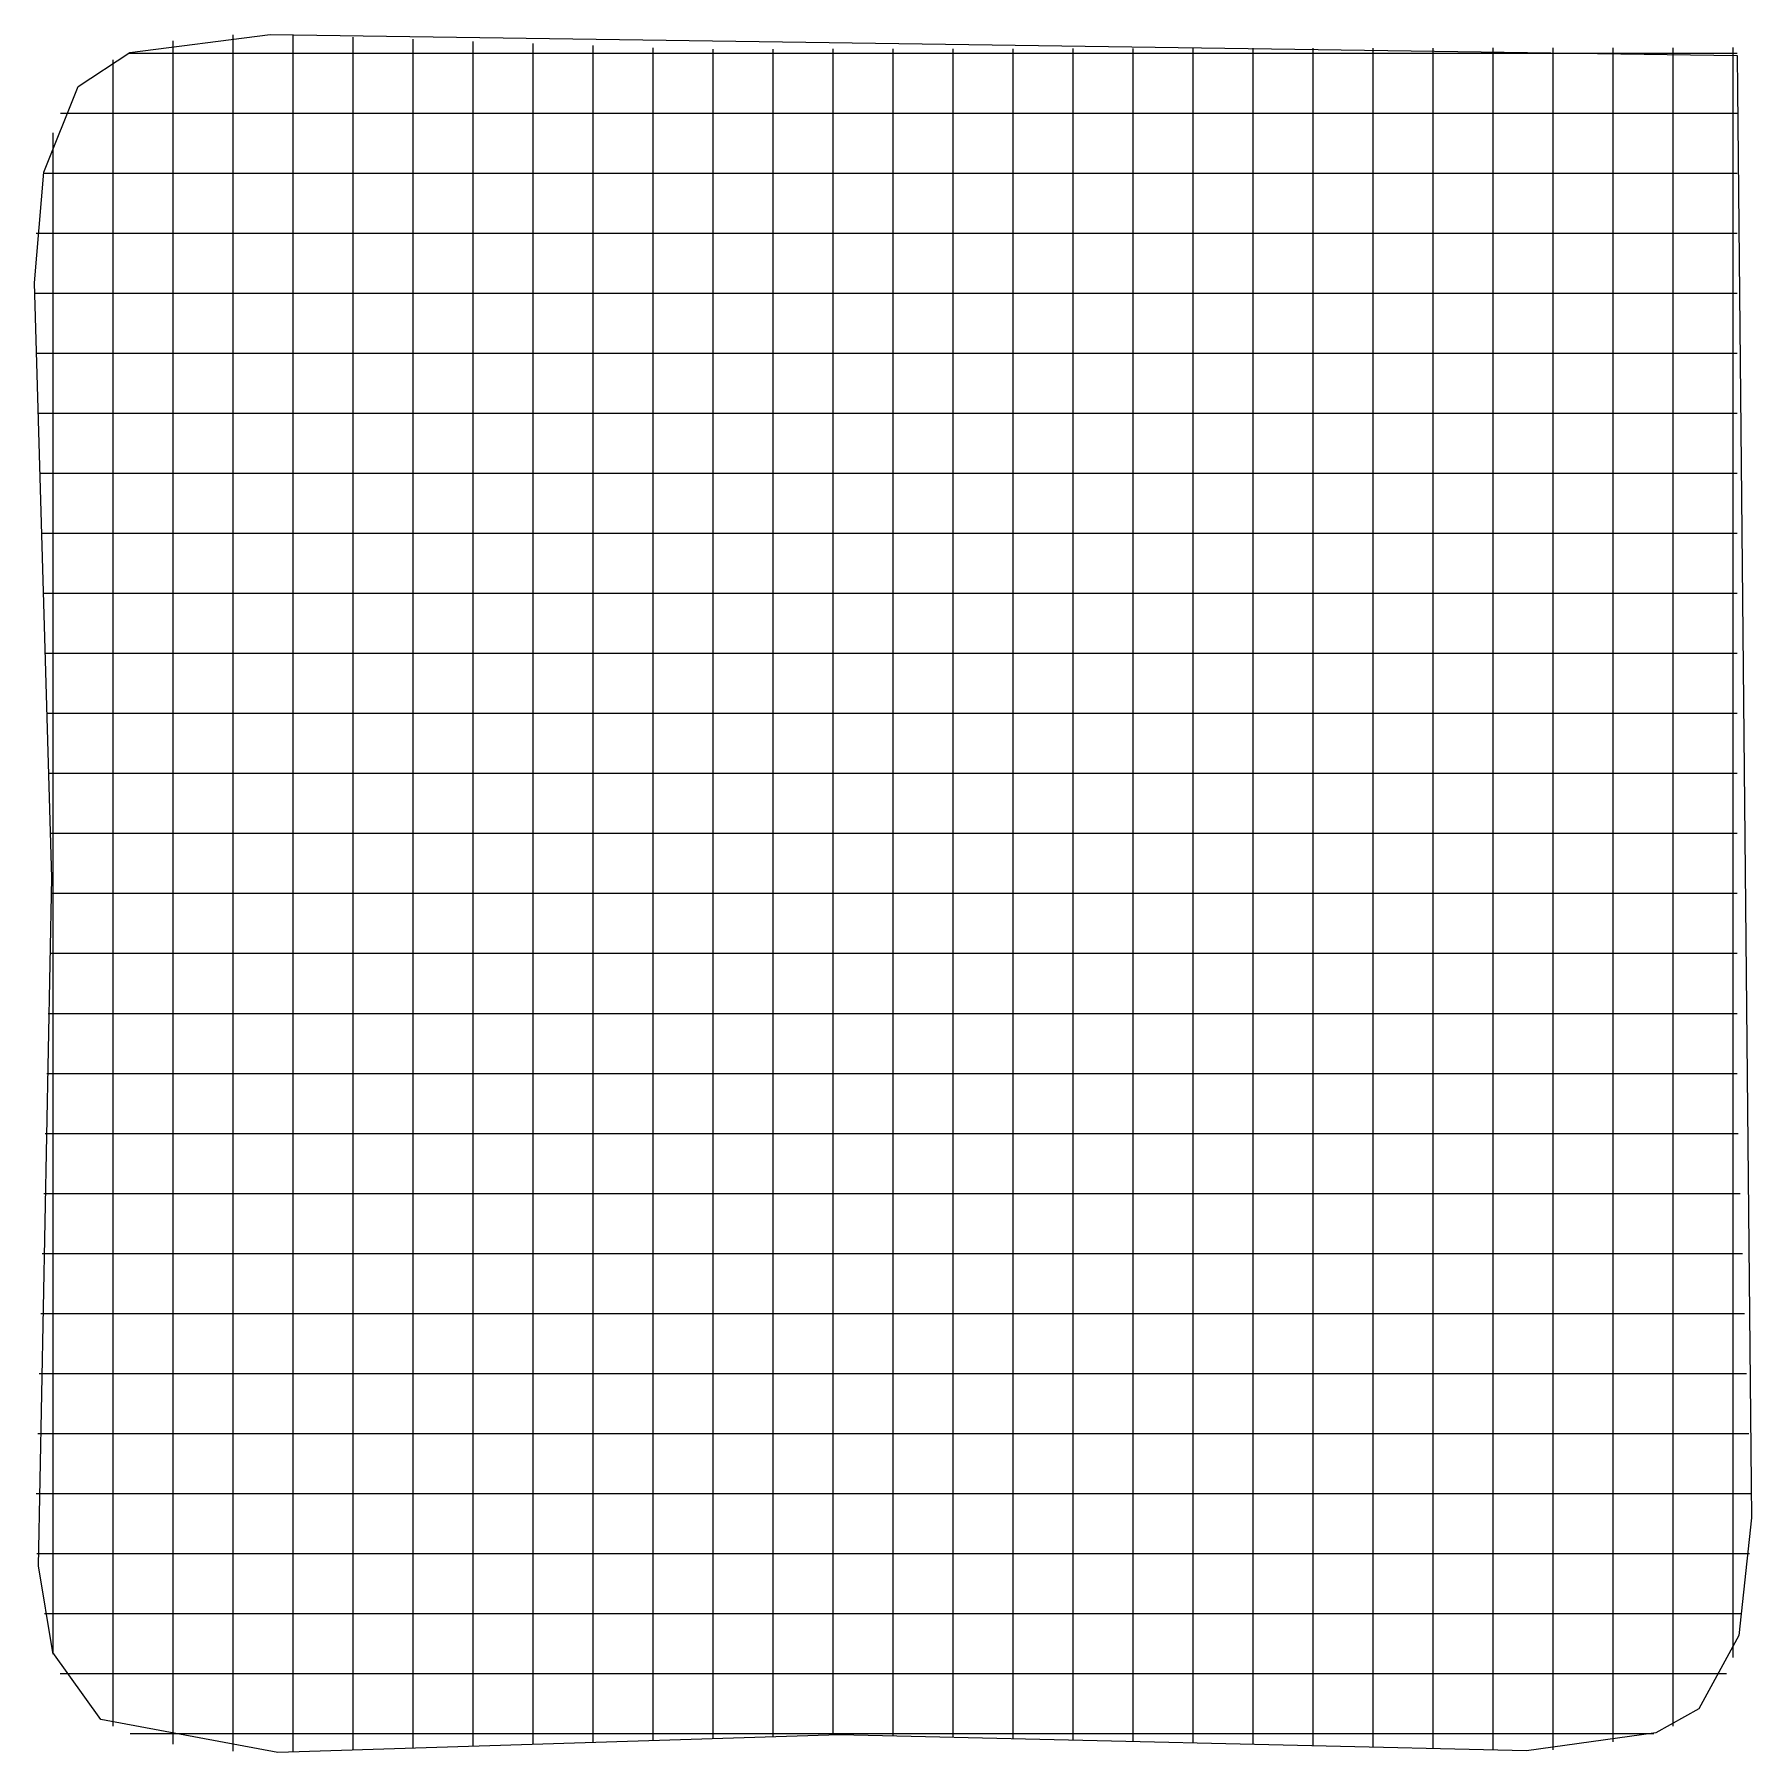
# Model space of a CAD drawing. Extents: x 0.4 to 14.7, y 0.4 to 14.7.
import ezdxf

# ---------------------------------------------------------------- set-up
doc = ezdxf.new("R2010")
doc.units = 0

msp = doc.modelspace()

# ---------------------------------------------------------------- linework, layer by layer
for p, q in [((1.229911, 14.596296), (2.399347, 14.748286)), ((1.229911, 14.596296), (2.399347, 14.748286)), ((2.399347, 14.748286), (14.625479, 14.572934)), ((2.399347, 14.748286), (14.625479, 14.572934)), ((1.592849, 14.486935), (1.592849, 14.695)), ((2.092849, 14.743), (2.092849, 14.743694)), ((2.092849, 14.534935), (2.092849, 14.743)), ((2.592849, 14.533935), (2.592849, 14.742)), ((3.092849, 14.515935), (3.092849, 14.724)), ((3.592849, 14.498935), (3.592849, 14.707)), ((4.092849, 14.689306), (4.092849, 14.69)), ((4.092849, 14.481242), (4.092849, 14.689306)), ((4.592849, 14.463935), (4.592849, 14.672)), ((5.092849, 14.446935), (5.092849, 14.655)), ((5.592849, 14.428935), (5.592849, 14.637)), ((6.092849, 14.416935), (6.092849, 14.625)), ((6.592849, 14.417935), (6.592849, 14.626)), ((7.092849, 14.418935), (7.092849, 14.627)), ((7.592849, 14.419935), (7.592849, 14.628)), ((8.092849, 14.419935), (8.092849, 14.628)), ((8.592849, 14.420935), (8.592849, 14.629)), ((9.092849, 14.421935), (9.092849, 14.63)), ((9.592849, 14.421935), (9.592849, 14.63)), ((10.092849, 14.422935), (10.092849, 14.631)), ((10.592849, 14.423935), (10.592849, 14.632)), ((11.092849, 14.424935), (11.092849, 14.633)), ((11.592849, 14.424935), (11.592849, 14.633)), ((12.092849, 14.425935), (12.092849, 14.634)), ((12.592849, 14.426935), (12.592849, 14.635)), ((13.092849, 14.635306), (13.092849, 14.636)), ((13.092849, 14.427935), (13.092849, 14.635306)), ((13.592849, 14.427935), (13.592849, 14.636)), ((14.092849, 14.428935), (14.092849, 14.637)), ((14.592849, 14.429935), (14.592849, 14.638)), ((0.799642, 14.314906), (1.229911, 14.596296)), ((0.799642, 14.314906), (1.229911, 14.596296)), ((1.092849, 14.536306), (1.092849, 14.537)), ((1.092849, 14.328242), (1.092849, 14.536306)), ((1.221, 14.592238), (1.429065, 14.592238)), ((1.221, 14.592238), (1.429065, 14.592238)), ((1.429065, 14.592238), (1.583823, 14.592238)), ((1.583823, 14.592238), (1.675758, 14.592238)), ((1.592849, 14.091306), (1.592849, 14.486935)), ((1.675758, 14.592238), (2.716081, 14.592238)), ((2.092849, 14.106823), (2.092849, 14.534935)), ((2.592849, 14.103371), (2.592849, 14.533935)), ((2.716081, 14.592238), (3.175758, 14.592238)), ((3.092849, 14.09579), (3.092849, 14.515935)), ((3.175758, 14.592238), (3.383823, 14.592238)), ((3.383823, 14.592238), (3.475758, 14.592238)), ((3.475758, 14.592238), (4.516081, 14.592238)), ((3.592849, 14.088903), (3.592849, 14.498935)), ((4.092849, 14.081016), (4.092849, 14.481242)), ((4.516081, 14.592238), (4.975758, 14.592238)), ((4.592849, 14.074129), (4.592849, 14.463935)), ((4.975758, 14.592238), (5.183823, 14.592238)), ((5.183823, 14.592238), (5.275758, 14.592238)), ((5.275758, 14.592238), (5.863887, 14.592238)), ((5.863887, 14.592238), (6.071952, 14.592238)), ((6.071952, 14.592238), (6.531629, 14.592238)), ((6.531629, 14.592238), (7.571952, 14.592238)), ((7.571952, 14.592238), (7.663887, 14.592238)), ((7.663887, 14.592238), (7.871952, 14.592238)), ((7.871952, 14.592238), (8.331629, 14.592238)), ((8.331629, 14.592238), (9.371952, 14.592238)), ((9.371952, 14.592238), (9.463887, 14.592238)), ((9.463887, 14.592238), (9.671952, 14.592238)), ((9.671952, 14.592238), (10.131629, 14.592238)), ((10.131629, 14.592238), (11.171952, 14.592238)), ((11.171952, 14.592238), (11.263887, 14.592238)), ((11.263887, 14.592238), (11.471952, 14.592238)), ((11.471952, 14.592238), (11.931629, 14.592238)), ((11.931629, 14.592238), (12.971952, 14.592238)), ((12.971952, 14.592238), (13.063887, 14.592238)), ((13.063887, 14.592238), (13.271952, 14.592238)), ((13.271952, 14.592238), (13.731629, 14.592238)), ((13.731629, 14.592238), (14.534065, 14.592238)), ((14.534065, 14.592238), (14.626, 14.592238)), ((14.625479, 14.572934), (14.746506, 2.388631)), ((14.625479, 14.572934), (14.746506, 2.388631)), ((1.092849, 14.027), (1.092849, 14.328242)), ((5.092849, 14.067242), (5.092849, 14.446935)), ((5.592849, 14.059661), (5.592849, 14.428935)), ((6.092849, 14.056242), (6.092849, 14.416935)), ((6.592849, 14.061532), (6.592849, 14.417935)), ((7.092849, 14.067129), (7.092849, 14.418935)), ((7.592849, 14.066597), (7.592849, 14.419935)), ((8.092849, 14.062919), (8.092849, 14.419935)), ((8.592849, 14.059935), (8.592849, 14.420935)), ((9.092849, 14.056952), (9.092849, 14.421935)), ((9.592849, 14.053274), (9.592849, 14.421935)), ((10.092849, 14.05029), (10.092849, 14.422935)), ((10.592849, 14.047306), (10.592849, 14.423935)), ((11.092849, 14.044323), (11.092849, 14.424935)), ((11.592849, 14.040645), (11.592849, 14.424935)), ((12.092849, 14.037661), (12.092849, 14.425935)), ((12.592849, 14.034677), (12.592849, 14.426935)), ((13.092849, 14.035371), (13.092849, 14.427935)), ((13.592849, 14.05621), (13.592849, 14.427935)), ((14.092849, 14.097048), (14.092849, 14.428935)), ((14.592849, 14.273032), (14.592849, 14.429935)), ((0.513244, 13.599392), (0.799642, 14.314906)), ((0.513244, 13.599392), (0.799642, 14.314906)), ((14.592849, 14.181403), (14.592849, 14.273032)), ((14.592849, 13.141081), (14.592849, 14.181403)), ((0.654, 14.092238), (0.862065, 14.092238)), ((0.654, 14.092238), (0.862065, 14.092238)), ((0.862065, 14.092238), (1.190581, 14.092238)), ((1.190581, 14.092238), (2.230903, 14.092238)), ((1.592849, 13.050984), (1.592849, 14.091306)), ((2.092849, 13.0665), (2.092849, 14.106823)), ((2.230903, 14.092238), (2.322839, 14.092238)), ((2.322839, 14.092238), (2.530903, 14.092238)), ((2.530903, 14.092238), (2.990581, 14.092238)), ((2.592849, 13.062355), (2.592849, 14.103371)), ((2.990581, 14.092238), (4.030903, 14.092238)), ((3.092849, 13.055468), (3.092849, 14.09579)), ((3.592849, 13.048581), (3.592849, 14.088903)), ((4.030903, 14.092238), (4.122839, 14.092238)), ((4.092849, 13.040694), (4.092849, 14.081016)), ((4.122839, 14.092238), (4.330903, 14.092238)), ((4.330903, 14.092238), (4.790581, 14.092238)), ((4.592849, 13.033806), (4.592849, 14.074129)), ((4.790581, 14.092238), (5.830903, 14.092238)), ((5.092849, 13.026919), (5.092849, 14.067242)), ((5.592849, 13.019339), (5.592849, 14.059661)), ((5.830903, 14.092238), (5.922839, 14.092238)), ((5.922839, 14.092238), (6.130903, 14.092238)), ((6.092849, 13.015919), (6.092849, 14.056242)), ((6.130903, 14.092238), (6.590581, 14.092238)), ((6.590581, 14.092238), (7.630903, 14.092238)), ((6.592849, 13.02121), (6.592849, 14.061532)), ((7.092849, 13.026806), (7.092849, 14.067129)), ((7.592849, 13.025581), (7.592849, 14.066597)), ((7.630903, 14.092238), (7.722839, 14.092238)), ((7.722839, 14.092238), (7.930903, 14.092238)), ((7.930903, 14.092238), (8.390581, 14.092238)), ((8.092849, 13.022597), (8.092849, 14.062919)), ((8.390581, 14.092238), (9.430903, 14.092238)), ((8.592849, 13.019613), (8.592849, 14.059935)), ((9.092849, 13.016629), (9.092849, 14.056952)), ((9.430903, 14.092238), (9.522839, 14.092238)), ((9.522839, 14.092238), (9.730903, 14.092238)), ((9.592849, 13.012952), (9.592849, 14.053274)), ((9.730903, 14.092238), (10.190581, 14.092238)), ((10.092849, 13.009968), (10.092849, 14.05029)), ((10.190581, 14.092238), (11.230903, 14.092238)), ((10.592849, 13.006984), (10.592849, 14.047306)), ((11.092849, 13.003306), (11.092849, 14.044323)), ((11.230903, 14.092238), (11.322839, 14.092238)), ((11.322839, 14.092238), (11.530903, 14.092238)), ((11.530903, 14.092238), (11.990581, 14.092238)), ((11.592849, 13.000323), (11.592849, 14.040645)), ((11.990581, 14.092238), (13.030903, 14.092238)), ((12.092849, 12.997339), (12.092849, 14.037661)), ((12.592849, 12.994355), (12.592849, 14.034677)), ((13.030903, 14.092238), (13.122839, 14.092238)), ((13.092849, 12.994355), (13.092849, 14.035371)), ((13.122839, 14.092238), (13.330903, 14.092238)), ((13.330903, 14.092238), (13.790581, 14.092238)), ((13.592849, 13.015887), (13.592849, 14.05621)), ((13.790581, 14.092238), (14.534065, 14.092238)), ((14.092849, 13.056726), (14.092849, 14.097048)), ((14.534065, 14.092238), (14.626, 14.092238)), ((0.592849, 13.906024), (0.592849, 13.929)), ((0.592849, 13.697929), (0.592849, 13.906024)), ((1.092849, 12.986677), (1.092849, 14.027)), ((0.592849, 13.238274), (0.592849, 13.697929)), ((0.435147, 12.678275), (0.513244, 13.599392)), ((0.435147, 12.678275), (0.513244, 13.599392)), ((0.511, 13.592238), (0.719065, 13.592238)), ((0.511, 13.592238), (0.719065, 13.592238)), ((0.719065, 13.592238), (1.091403, 13.592238)), ((1.091403, 13.592238), (2.131726, 13.592238)), ((2.131726, 13.592238), (2.223661, 13.592238)), ((2.223661, 13.592238), (2.431726, 13.592238)), ((2.431726, 13.592238), (2.891403, 13.592238)), ((2.891403, 13.592238), (3.931726, 13.592238)), ((3.931726, 13.592238), (4.023661, 13.592238)), ((4.023661, 13.592238), (4.231726, 13.592238)), ((4.231726, 13.592238), (4.691403, 13.592238)), ((4.691403, 13.592238), (5.731726, 13.592238)), ((5.731726, 13.592238), (5.823661, 13.592238)), ((5.823661, 13.592238), (6.031726, 13.592238)), ((6.031726, 13.592238), (6.491403, 13.592238)), ((6.491403, 13.592238), (7.531726, 13.592238)), ((7.531726, 13.592238), (7.623661, 13.592238)), ((7.623661, 13.592238), (7.831726, 13.592238)), ((7.831726, 13.592238), (8.291403, 13.592238)), ((8.291403, 13.592238), (9.331726, 13.592238)), ((9.331726, 13.592238), (9.423661, 13.592238)), ((9.423661, 13.592238), (9.631726, 13.592238)), ((9.631726, 13.592238), (10.091403, 13.592238)), ((10.091403, 13.592238), (11.131726, 13.592238)), ((11.131726, 13.592238), (11.223661, 13.592238)), ((11.223661, 13.592238), (11.431726, 13.592238)), ((11.431726, 13.592238), (11.891403, 13.592238)), ((11.891403, 13.592238), (12.931726, 13.592238)), ((12.931726, 13.592238), (13.023661, 13.592238)), ((13.023661, 13.592238), (13.231726, 13.592238)), ((13.231726, 13.592238), (13.691403, 13.592238)), ((13.691403, 13.592238), (14.534065, 13.592238)), ((14.534065, 13.592238), (14.626, 13.592238)), ((0.592849, 12.197952), (0.592849, 13.238274)), ((0.451, 13.092238), (0.659065, 13.092238)), ((0.451, 13.092238), (0.659065, 13.092238)), ((0.659065, 13.092238), (1.04979, 13.092238)), ((1.04979, 13.092238), (2.090113, 13.092238)), ((1.592849, 12.959048), (1.592849, 13.050984)), ((2.090113, 13.092238), (2.182048, 13.092238)), ((2.092849, 12.974871), (2.092849, 13.0665)), ((2.182048, 13.092238), (2.390113, 13.092238)), ((2.390113, 13.092238), (2.84979, 13.092238)), ((2.592849, 12.970419), (2.592849, 13.062355)), ((2.84979, 13.092238), (3.890113, 13.092238)), ((3.092849, 12.963532), (3.092849, 13.055468)), ((3.592849, 12.956645), (3.592849, 13.048581)), ((3.890113, 13.092238), (3.982048, 13.092238)), ((3.982048, 13.092238), (4.190113, 13.092238)), ((4.092849, 12.949065), (4.092849, 13.040694)), ((4.190113, 13.092238), (4.64979, 13.092238)), ((4.592849, 12.941871), (4.592849, 13.033806)), ((4.64979, 13.092238), (5.690113, 13.092238)), ((5.690113, 13.092238), (5.782048, 13.092238)), ((5.782048, 13.092238), (5.990113, 13.092238)), ((5.990113, 13.092238), (6.44979, 13.092238)), ((6.44979, 13.092238), (7.490113, 13.092238)), ((7.490113, 13.092238), (7.582048, 13.092238)), ((7.582048, 13.092238), (7.790113, 13.092238)), ((7.790113, 13.092238), (8.24979, 13.092238)), ((8.24979, 13.092238), (9.290113, 13.092238)), ((9.290113, 13.092238), (9.382048, 13.092238)), ((9.382048, 13.092238), (9.590113, 13.092238)), ((9.590113, 13.092238), (10.04979, 13.092238)), ((10.04979, 13.092238), (11.090113, 13.092238)), ((11.090113, 13.092238), (11.182048, 13.092238)), ((11.182048, 13.092238), (11.390113, 13.092238)), ((11.390113, 13.092238), (11.84979, 13.092238)), ((11.84979, 13.092238), (12.890113, 13.092238)), ((12.890113, 13.092238), (12.982048, 13.092238)), ((12.982048, 13.092238), (13.190113, 13.092238)), ((13.190113, 13.092238), (13.64979, 13.092238)), ((13.64979, 13.092238), (14.534065, 13.092238)), ((14.092849, 12.96479), (14.092849, 13.056726)), ((14.534065, 13.092238), (14.626, 13.092238)), ((14.592849, 12.681097), (14.592849, 13.141081)), ((1.092849, 12.894742), (1.092849, 12.986677)), ((1.092849, 12.686677), (1.092849, 12.894742)), ((1.592849, 12.750984), (1.592849, 12.959048)), ((2.092849, 12.766806), (2.092849, 12.974871)), ((2.592849, 12.763048), (2.592849, 12.970419)), ((3.092849, 12.755468), (3.092849, 12.963532)), ((3.592849, 12.748581), (3.592849, 12.956645)), ((4.092849, 12.741), (4.092849, 12.949065)), ((4.592849, 12.733806), (4.592849, 12.941871)), ((5.092849, 12.934984), (5.092849, 13.026919)), ((5.092849, 12.726919), (5.092849, 12.934984)), ((5.592849, 12.927403), (5.592849, 13.019339)), ((5.592849, 12.719339), (5.592849, 12.927403)), ((6.092849, 12.923984), (6.092849, 13.015919)), ((6.092849, 12.715919), (6.092849, 12.923984)), ((6.592849, 12.929581), (6.592849, 13.02121)), ((6.592849, 12.721516), (6.592849, 12.929581)), ((7.092849, 12.934871), (7.092849, 13.026806)), ((7.092849, 12.726806), (7.092849, 12.934871)), ((7.592849, 12.933645), (7.592849, 13.025581)), ((7.592849, 12.726274), (7.592849, 12.933645)), ((8.092849, 12.930661), (8.092849, 13.022597)), ((8.092849, 12.722597), (8.092849, 12.930661)), ((8.592849, 12.927677), (8.592849, 13.019613)), ((8.592849, 12.719613), (8.592849, 12.927677)), ((9.092849, 12.924694), (9.092849, 13.016629)), ((9.092849, 12.716629), (9.092849, 12.924694)), ((9.592849, 12.921016), (9.592849, 13.012952)), ((9.592849, 12.712952), (9.592849, 12.921016)), ((10.092849, 12.918032), (10.092849, 13.009968)), ((10.092849, 12.709968), (10.092849, 12.918032)), ((10.592849, 12.915048), (10.592849, 13.006984)), ((10.592849, 12.706984), (10.592849, 12.915048)), ((11.092849, 12.911371), (11.092849, 13.003306)), ((11.092849, 12.704), (11.092849, 12.911371)), ((11.592849, 12.908387), (11.592849, 13.000323)), ((11.592849, 12.700323), (11.592849, 12.908387)), ((12.092849, 12.905403), (12.092849, 12.997339)), ((12.092849, 12.697339), (12.092849, 12.905403)), ((12.592849, 12.902419), (12.592849, 12.994355)), ((12.592849, 12.694355), (12.592849, 12.902419)), ((13.092849, 12.902419), (13.092849, 12.994355)), ((13.092849, 12.695048), (13.092849, 12.902419)), ((13.592849, 12.923952), (13.592849, 13.015887)), ((13.592849, 12.715887), (13.592849, 12.923952)), ((14.092849, 12.756726), (14.092849, 12.96479)), ((1.592849, 12.291306), (1.592849, 12.750984)), ((2.092849, 12.306823), (2.092849, 12.766806)), ((2.592849, 12.303371), (2.592849, 12.763048)), ((3.092849, 12.29579), (3.092849, 12.755468)), ((3.592849, 12.288903), (3.592849, 12.748581)), ((4.092849, 12.281016), (4.092849, 12.741)), ((14.092849, 12.297048), (14.092849, 12.756726)), ((0.579448, 7.721788), (0.435147, 12.678275)), ((0.579448, 7.721788), (0.435147, 12.678275)), ((1.092849, 12.227), (1.092849, 12.686677)), ((4.592849, 12.274129), (4.592849, 12.733806)), ((5.092849, 12.267242), (5.092849, 12.726919)), ((5.592849, 12.259661), (5.592849, 12.719339)), ((6.092849, 12.256242), (6.092849, 12.715919)), ((6.592849, 12.261532), (6.592849, 12.721516)), ((7.092849, 12.267129), (7.092849, 12.726806)), ((7.592849, 12.266597), (7.592849, 12.726274)), ((8.092849, 12.262919), (8.092849, 12.722597)), ((8.592849, 12.259935), (8.592849, 12.719613)), ((9.092849, 12.256952), (9.092849, 12.716629)), ((9.592849, 12.253274), (9.592849, 12.712952)), ((10.092849, 12.25029), (10.092849, 12.709968)), ((10.592849, 12.247306), (10.592849, 12.706984)), ((11.092849, 12.244323), (11.092849, 12.704)), ((11.592849, 12.240645), (11.592849, 12.700323)), ((12.092849, 12.237661), (12.092849, 12.697339)), ((12.592849, 12.234677), (12.592849, 12.694355)), ((13.092849, 12.235371), (13.092849, 12.695048)), ((13.592849, 12.25621), (13.592849, 12.715887)), ((14.592849, 12.473032), (14.592849, 12.681097)), ((0.438, 12.592238), (0.646065, 12.592238)), ((0.438, 12.592238), (0.646065, 12.592238)), ((0.646065, 12.592238), (1.040774, 12.592238)), ((1.040774, 12.592238), (2.081097, 12.592238)), ((2.081097, 12.592238), (2.173032, 12.592238)), ((2.173032, 12.592238), (2.381097, 12.592238)), ((2.381097, 12.592238), (2.840774, 12.592238)), ((2.840774, 12.592238), (3.881097, 12.592238)), ((3.881097, 12.592238), (3.973032, 12.592238)), ((3.973032, 12.592238), (4.181097, 12.592238)), ((4.181097, 12.592238), (4.640774, 12.592238)), ((4.640774, 12.592238), (5.681097, 12.592238)), ((5.681097, 12.592238), (5.773032, 12.592238)), ((5.773032, 12.592238), (5.981097, 12.592238)), ((5.981097, 12.592238), (6.440774, 12.592238)), ((6.440774, 12.592238), (7.481097, 12.592238)), ((7.481097, 12.592238), (7.573032, 12.592238)), ((7.573032, 12.592238), (7.781097, 12.592238)), ((7.781097, 12.592238), (8.240774, 12.592238)), ((8.240774, 12.592238), (9.281097, 12.592238)), ((9.281097, 12.592238), (9.373032, 12.592238)), ((9.373032, 12.592238), (9.581097, 12.592238)), ((9.581097, 12.592238), (10.040774, 12.592238)), ((10.040774, 12.592238), (11.081097, 12.592238)), ((11.081097, 12.592238), (11.173032, 12.592238)), ((11.173032, 12.592238), (11.381097, 12.592238)), ((11.381097, 12.592238), (11.840774, 12.592238)), ((11.840774, 12.592238), (12.881097, 12.592238)), ((12.881097, 12.592238), (12.973032, 12.592238)), ((12.973032, 12.592238), (13.181097, 12.592238)), ((13.181097, 12.592238), (13.640774, 12.592238)), ((13.640774, 12.592238), (14.534065, 12.592238)), ((14.534065, 12.592238), (14.626, 12.592238)), ((14.592849, 12.381403), (14.592849, 12.473032)), ((14.592849, 11.341081), (14.592849, 12.381403)), ((0.592849, 12.106016), (0.592849, 12.197952)), ((1.092849, 11.186677), (1.092849, 12.227)), ((1.592849, 11.250984), (1.592849, 12.291306)), ((2.092849, 11.2665), (2.092849, 12.306823)), ((2.592849, 11.262355), (2.592849, 12.303371)), ((3.092849, 11.255468), (3.092849, 12.29579)), ((3.592849, 11.248581), (3.592849, 12.288903)), ((4.092849, 11.240694), (4.092849, 12.281016)), ((4.592849, 11.233806), (4.592849, 12.274129)), ((5.092849, 11.226919), (5.092849, 12.267242)), ((5.592849, 11.219339), (5.592849, 12.259661)), ((6.092849, 11.215919), (6.092849, 12.256242)), ((6.592849, 11.22121), (6.592849, 12.261532)), ((7.092849, 11.226806), (7.092849, 12.267129)), ((7.592849, 11.225581), (7.592849, 12.266597)), ((8.092849, 11.222597), (8.092849, 12.262919)), ((8.592849, 11.219613), (8.592849, 12.259935)), ((9.092849, 11.216629), (9.092849, 12.256952)), ((9.592849, 11.212952), (9.592849, 12.253274)), ((10.092849, 11.209968), (10.092849, 12.25029)), ((10.592849, 11.206984), (10.592849, 12.247306)), ((11.092849, 11.203306), (11.092849, 12.244323)), ((11.592849, 11.200323), (11.592849, 12.240645)), ((12.092849, 11.197339), (12.092849, 12.237661)), ((12.592849, 11.194355), (12.592849, 12.234677)), ((13.092849, 11.194355), (13.092849, 12.235371)), ((13.592849, 11.215887), (13.592849, 12.25621)), ((14.092849, 11.256726), (14.092849, 12.297048)), ((0.453, 12.092238), (0.661065, 12.092238)), ((0.453, 12.092238), (0.661065, 12.092238)), ((0.592849, 11.897952), (0.592849, 12.106016)), ((0.661065, 12.092238), (1.051177, 12.092238)), ((1.051177, 12.092238), (2.0915, 12.092238)), ((2.0915, 12.092238), (2.183435, 12.092238)), ((2.183435, 12.092238), (2.3915, 12.092238)), ((2.3915, 12.092238), (2.851177, 12.092238)), ((2.851177, 12.092238), (3.8915, 12.092238)), ((3.8915, 12.092238), (3.983435, 12.092238)), ((3.983435, 12.092238), (4.1915, 12.092238)), ((4.1915, 12.092238), (4.651177, 12.092238)), ((4.651177, 12.092238), (5.6915, 12.092238)), ((5.6915, 12.092238), (5.783435, 12.092238)), ((5.783435, 12.092238), (5.9915, 12.092238)), ((5.9915, 12.092238), (6.451177, 12.092238)), ((6.451177, 12.092238), (7.4915, 12.092238)), ((7.4915, 12.092238), (7.583435, 12.092238)), ((7.583435, 12.092238), (7.7915, 12.092238)), ((7.7915, 12.092238), (8.251177, 12.092238)), ((8.251177, 12.092238), (9.2915, 12.092238)), ((9.2915, 12.092238), (9.383435, 12.092238)), ((9.383435, 12.092238), (9.5915, 12.092238)), ((9.5915, 12.092238), (10.051177, 12.092238)), ((10.051177, 12.092238), (11.0915, 12.092238)), ((11.0915, 12.092238), (11.183435, 12.092238)), ((11.183435, 12.092238), (11.3915, 12.092238)), ((11.3915, 12.092238), (11.851177, 12.092238)), ((11.851177, 12.092238), (12.8915, 12.092238)), ((12.8915, 12.092238), (12.983435, 12.092238)), ((12.983435, 12.092238), (13.1915, 12.092238)), ((13.1915, 12.092238), (13.651177, 12.092238)), ((13.651177, 12.092238), (14.534065, 12.092238)), ((14.534065, 12.092238), (14.626, 12.092238)), ((0.592849, 11.438274), (0.592849, 11.897952)), ((0.468, 11.592238), (0.676065, 11.592238)), ((0.468, 11.592238), (0.676065, 11.592238)), ((0.676065, 11.592238), (1.061581, 11.592238)), ((1.061581, 11.592238), (2.101903, 11.592238)), ((2.101903, 11.592238), (2.193839, 11.592238)), ((2.193839, 11.592238), (2.401903, 11.592238)), ((2.401903, 11.592238), (2.861581, 11.592238)), ((2.861581, 11.592238), (3.901903, 11.592238)), ((3.901903, 11.592238), (3.993839, 11.592238)), ((3.993839, 11.592238), (4.201903, 11.592238)), ((4.201903, 11.592238), (4.661581, 11.592238)), ((4.661581, 11.592238), (5.701903, 11.592238)), ((5.701903, 11.592238), (5.793839, 11.592238)), ((5.793839, 11.592238), (6.001903, 11.592238)), ((6.001903, 11.592238), (6.461581, 11.592238)), ((6.461581, 11.592238), (7.501903, 11.592238)), ((7.501903, 11.592238), (7.593839, 11.592238)), ((7.593839, 11.592238), (7.801903, 11.592238)), ((7.801903, 11.592238), (8.261581, 11.592238)), ((8.261581, 11.592238), (9.301903, 11.592238)), ((9.301903, 11.592238), (9.393839, 11.592238)), ((9.393839, 11.592238), (9.601903, 11.592238)), ((9.601903, 11.592238), (10.061581, 11.592238)), ((10.061581, 11.592238), (11.101903, 11.592238)), ((11.101903, 11.592238), (11.193839, 11.592238)), ((11.193839, 11.592238), (11.401903, 11.592238)), ((11.401903, 11.592238), (11.861581, 11.592238)), ((11.861581, 11.592238), (12.901903, 11.592238)), ((12.901903, 11.592238), (12.993839, 11.592238)), ((12.993839, 11.592238), (13.201903, 11.592238)), ((13.201903, 11.592238), (13.661581, 11.592238)), ((13.661581, 11.592238), (14.534065, 11.592238)), ((14.534065, 11.592238), (14.626, 11.592238)), ((0.592849, 10.397952), (0.592849, 11.438274)), ((14.592849, 10.881097), (14.592849, 11.341081)), ((1.092849, 11.094742), (1.092849, 11.186677)), ((1.592849, 11.159048), (1.592849, 11.250984)), ((2.092849, 11.174871), (2.092849, 11.2665)), ((2.092849, 10.966806), (2.092849, 11.174871)), ((2.592849, 11.170419), (2.592849, 11.262355)), ((2.592849, 10.963048), (2.592849, 11.170419)), ((3.092849, 11.163532), (3.092849, 11.255468)), ((3.592849, 11.156645), (3.592849, 11.248581)), ((4.092849, 11.149065), (4.092849, 11.240694)), ((4.592849, 11.141871), (4.592849, 11.233806)), ((5.092849, 11.134984), (5.092849, 11.226919)), ((5.592849, 11.127403), (5.592849, 11.219339)), ((6.092849, 11.123984), (6.092849, 11.215919)), ((6.592849, 11.129581), (6.592849, 11.22121)), ((7.092849, 11.134871), (7.092849, 11.226806)), ((7.592849, 11.133645), (7.592849, 11.225581)), ((8.092849, 11.130661), (8.092849, 11.222597)), ((8.592849, 11.127677), (8.592849, 11.219613)), ((9.092849, 11.124694), (9.092849, 11.216629)), ((9.592849, 11.121016), (9.592849, 11.212952)), ((10.092849, 11.118032), (10.092849, 11.209968)), ((10.592849, 11.115048), (10.592849, 11.206984)), ((11.092849, 11.111371), (11.092849, 11.203306)), ((11.592849, 11.108387), (11.592849, 11.200323)), ((12.092849, 11.105403), (12.092849, 11.197339)), ((12.592849, 11.102419), (12.592849, 11.194355)), ((13.092849, 11.102419), (13.092849, 11.194355)), ((13.592849, 11.123952), (13.592849, 11.215887)), ((14.092849, 11.16479), (14.092849, 11.256726)), ((0.484, 11.092238), (0.692065, 11.092238)), ((0.484, 11.092238), (0.692065, 11.092238)), ((0.692065, 11.092238), (1.072677, 11.092238)), ((1.072677, 11.092238), (2.113, 11.092238)), ((1.092849, 10.886677), (1.092849, 11.094742)), ((1.592849, 10.950984), (1.592849, 11.159048)), ((2.113, 11.092238), (2.204935, 11.092238)), ((2.204935, 11.092238), (2.413, 11.092238)), ((2.413, 11.092238), (2.872677, 11.092238)), ((2.872677, 11.092238), (3.913, 11.092238)), ((3.092849, 10.955468), (3.092849, 11.163532)), ((3.592849, 10.948581), (3.592849, 11.156645)), ((3.913, 11.092238), (4.004935, 11.092238)), ((4.004935, 11.092238), (4.213, 11.092238)), ((4.092849, 10.941), (4.092849, 11.149065)), ((4.213, 11.092238), (4.672677, 11.092238)), ((4.592849, 10.933806), (4.592849, 11.141871)), ((4.672677, 11.092238), (5.713, 11.092238)), ((5.092849, 10.926919), (5.092849, 11.134984)), ((5.592849, 10.919339), (5.592849, 11.127403)), ((5.713, 11.092238), (5.804935, 11.092238)), ((5.804935, 11.092238), (6.013, 11.092238)), ((6.013, 11.092238), (6.472677, 11.092238)), ((6.092849, 10.915919), (6.092849, 11.123984)), ((6.472677, 11.092238), (7.513, 11.092238)), ((6.592849, 10.921516), (6.592849, 11.129581)), ((7.092849, 10.926806), (7.092849, 11.134871)), ((7.513, 11.092238), (7.604935, 11.092238)), ((7.592849, 10.926274), (7.592849, 11.133645)), ((7.604935, 11.092238), (7.813, 11.092238)), ((7.813, 11.092238), (8.272677, 11.092238)), ((8.092849, 10.922597), (8.092849, 11.130661)), ((8.272677, 11.092238), (9.313, 11.092238)), ((8.592849, 10.919613), (8.592849, 11.127677)), ((9.092849, 10.916629), (9.092849, 11.124694)), ((9.313, 11.092238), (9.404935, 11.092238)), ((9.404935, 11.092238), (9.613, 11.092238)), ((9.592849, 10.912952), (9.592849, 11.121016)), ((9.613, 11.092238), (10.072677, 11.092238)), ((10.072677, 11.092238), (11.113, 11.092238)), ((10.092849, 10.909968), (10.092849, 11.118032)), ((10.592849, 10.906984), (10.592849, 11.115048)), ((11.092849, 10.904), (11.092849, 11.111371)), ((11.113, 11.092238), (11.204935, 11.092238)), ((11.204935, 11.092238), (11.413, 11.092238)), ((11.413, 11.092238), (11.872677, 11.092238)), ((11.592849, 10.900323), (11.592849, 11.108387)), ((11.872677, 11.092238), (12.913, 11.092238)), ((12.092849, 10.897339), (12.092849, 11.105403)), ((12.592849, 10.894355), (12.592849, 11.102419)), ((12.913, 11.092238), (13.004935, 11.092238)), ((13.004935, 11.092238), (13.213, 11.092238)), ((13.092849, 10.895048), (13.092849, 11.102419)), ((13.213, 11.092238), (13.672677, 11.092238)), ((13.592849, 10.915887), (13.592849, 11.123952)), ((13.672677, 11.092238), (14.534065, 11.092238)), ((14.092849, 10.956726), (14.092849, 11.16479)), ((14.534065, 11.092238), (14.626, 11.092238)), ((1.092849, 10.427), (1.092849, 10.886677)), ((1.592849, 10.491306), (1.592849, 10.950984)), ((2.092849, 10.506823), (2.092849, 10.966806)), ((2.592849, 10.503371), (2.592849, 10.963048)), ((3.092849, 10.49579), (3.092849, 10.955468)), ((3.592849, 10.488903), (3.592849, 10.948581)), ((4.092849, 10.481016), (4.092849, 10.941)), ((4.592849, 10.474129), (4.592849, 10.933806)), ((5.092849, 10.467242), (5.092849, 10.926919)), ((5.592849, 10.459661), (5.592849, 10.919339)), ((6.092849, 10.456242), (6.092849, 10.915919)), ((6.592849, 10.461532), (6.592849, 10.921516)), ((7.092849, 10.467129), (7.092849, 10.926806)), ((7.592849, 10.466597), (7.592849, 10.926274)), ((8.092849, 10.462919), (8.092849, 10.922597)), ((8.592849, 10.459935), (8.592849, 10.919613)), ((9.092849, 10.456952), (9.092849, 10.916629)), ((9.592849, 10.453274), (9.592849, 10.912952)), ((10.092849, 10.45029), (10.092849, 10.909968)), ((10.592849, 10.447306), (10.592849, 10.906984)), ((11.092849, 10.444323), (11.092849, 10.904)), ((11.592849, 10.440645), (11.592849, 10.900323)), ((12.092849, 10.437661), (12.092849, 10.897339)), ((12.592849, 10.434677), (12.592849, 10.894355)), ((13.092849, 10.435371), (13.092849, 10.895048)), ((13.592849, 10.45621), (13.592849, 10.915887)), ((14.092849, 10.497048), (14.092849, 10.956726)), ((14.592849, 10.673032), (14.592849, 10.881097)), ((14.592849, 10.581403), (14.592849, 10.673032)), ((0.499, 10.592238), (0.707065, 10.592238)), ((0.499, 10.592238), (0.707065, 10.592238)), ((0.707065, 10.592238), (1.083081, 10.592238)), ((1.083081, 10.592238), (2.123403, 10.592238)), ((1.592849, 9.450984), (1.592849, 10.491306)), ((2.092849, 9.4665), (2.092849, 10.506823)), ((2.123403, 10.592238), (2.215339, 10.592238)), ((2.215339, 10.592238), (2.423403, 10.592238)), ((2.423403, 10.592238), (2.883081, 10.592238)), ((2.592849, 9.462355), (2.592849, 10.503371)), ((2.883081, 10.592238), (3.923403, 10.592238)), ((3.092849, 9.455468), (3.092849, 10.49579)), ((3.592849, 9.448581), (3.592849, 10.488903)), ((3.923403, 10.592238), (4.015339, 10.592238)), ((4.015339, 10.592238), (4.223403, 10.592238)), ((4.092849, 9.440694), (4.092849, 10.481016)), ((4.223403, 10.592238), (4.683081, 10.592238)), ((4.592849, 9.433806), (4.592849, 10.474129)), ((4.683081, 10.592238), (5.723403, 10.592238)), ((5.092849, 9.426919), (5.092849, 10.467242)), ((5.592849, 9.419339), (5.592849, 10.459661)), ((5.723403, 10.592238), (5.815339, 10.592238)), ((5.815339, 10.592238), (6.023403, 10.592238)), ((6.023403, 10.592238), (6.483081, 10.592238)), ((6.092849, 9.415919), (6.092849, 10.456242)), ((6.483081, 10.592238), (7.523403, 10.592238)), ((6.592849, 9.42121), (6.592849, 10.461532)), ((7.092849, 9.426806), (7.092849, 10.467129)), ((7.523403, 10.592238), (7.615339, 10.592238)), ((7.592849, 9.425581), (7.592849, 10.466597)), ((7.615339, 10.592238), (7.823403, 10.592238)), ((7.823403, 10.592238), (8.283081, 10.592238)), ((8.092849, 9.422597), (8.092849, 10.462919)), ((8.283081, 10.592238), (9.323403, 10.592238)), ((8.592849, 9.419613), (8.592849, 10.459935)), ((9.092849, 9.416629), (9.092849, 10.456952)), ((9.323403, 10.592238), (9.415339, 10.592238)), ((9.415339, 10.592238), (9.623403, 10.592238)), ((9.592849, 9.412952), (9.592849, 10.453274)), ((9.623403, 10.592238), (10.083081, 10.592238)), ((10.083081, 10.592238), (11.123403, 10.592238)), ((10.092849, 9.409968), (10.092849, 10.45029)), ((11.123403, 10.592238), (11.215339, 10.592238)), ((11.215339, 10.592238), (11.423403, 10.592238)), ((11.423403, 10.592238), (11.883081, 10.592238)), ((11.883081, 10.592238), (12.923403, 10.592238)), ((12.923403, 10.592238), (13.015339, 10.592238)), ((13.015339, 10.592238), (13.223403, 10.592238)), ((13.223403, 10.592238), (13.683081, 10.592238)), ((13.592849, 9.415887), (13.592849, 10.45621)), ((13.683081, 10.592238), (14.534065, 10.592238)), ((14.092849, 9.456726), (14.092849, 10.497048)), ((14.534065, 10.592238), (14.626, 10.592238)), ((14.592849, 9.541081), (14.592849, 10.581403)), ((0.592849, 10.306016), (0.592849, 10.397952)), ((1.092849, 9.386677), (1.092849, 10.427)), ((10.592849, 9.406984), (10.592849, 10.447306)), ((11.092849, 9.403306), (11.092849, 10.444323)), ((11.592849, 9.400323), (11.592849, 10.440645)), ((12.092849, 9.397339), (12.092849, 10.437661)), ((12.592849, 9.394355), (12.592849, 10.434677)), ((13.092849, 9.394355), (13.092849, 10.435371)), ((0.592849, 10.097952), (0.592849, 10.306016)), ((0.514, 10.092238), (0.722065, 10.092238)), ((0.514, 10.092238), (0.722065, 10.092238)), ((0.592849, 9.638274), (0.592849, 10.097952)), ((0.722065, 10.092238), (1.093484, 10.092238)), ((1.093484, 10.092238), (2.133806, 10.092238)), ((2.133806, 10.092238), (2.225742, 10.092238)), ((2.225742, 10.092238), (2.433806, 10.092238)), ((2.433806, 10.092238), (2.893484, 10.092238)), ((2.893484, 10.092238), (3.933806, 10.092238)), ((3.933806, 10.092238), (4.025742, 10.092238)), ((4.025742, 10.092238), (4.233806, 10.092238)), ((4.233806, 10.092238), (4.693484, 10.092238)), ((4.693484, 10.092238), (5.733806, 10.092238)), ((5.733806, 10.092238), (5.825742, 10.092238)), ((5.825742, 10.092238), (6.033806, 10.092238)), ((6.033806, 10.092238), (6.493484, 10.092238)), ((6.493484, 10.092238), (7.533806, 10.092238)), ((7.533806, 10.092238), (7.625742, 10.092238)), ((7.625742, 10.092238), (7.833806, 10.092238)), ((7.833806, 10.092238), (8.293484, 10.092238)), ((8.293484, 10.092238), (9.333806, 10.092238)), ((9.333806, 10.092238), (9.425742, 10.092238)), ((9.425742, 10.092238), (9.633806, 10.092238)), ((9.633806, 10.092238), (10.093484, 10.092238)), ((10.093484, 10.092238), (11.133806, 10.092238)), ((11.133806, 10.092238), (11.225742, 10.092238)), ((11.225742, 10.092238), (11.433806, 10.092238)), ((11.433806, 10.092238), (11.893484, 10.092238)), ((11.893484, 10.092238), (12.933806, 10.092238)), ((12.933806, 10.092238), (13.025742, 10.092238)), ((13.025742, 10.092238), (13.233806, 10.092238)), ((13.233806, 10.092238), (13.693484, 10.092238)), ((13.693484, 10.092238), (14.534065, 10.092238)), ((14.534065, 10.092238), (14.626, 10.092238)), ((0.529, 9.592238), (0.737065, 9.592238)), ((0.529, 9.592238), (0.737065, 9.592238)), ((0.592849, 8.597952), (0.592849, 9.638274)), ((0.737065, 9.592238), (1.103887, 9.592238)), ((1.103887, 9.592238), (2.144903, 9.592238)), ((2.144903, 9.592238), (2.236839, 9.592238)), ((2.236839, 9.592238), (2.44421, 9.592238)), ((2.44421, 9.592238), (2.903887, 9.592238)), ((2.903887, 9.592238), (3.944903, 9.592238)), ((3.944903, 9.592238), (4.036839, 9.592238)), ((4.036839, 9.592238), (4.24421, 9.592238)), ((4.24421, 9.592238), (4.703887, 9.592238)), ((4.703887, 9.592238), (5.744903, 9.592238)), ((5.744903, 9.592238), (5.836839, 9.592238)), ((5.836839, 9.592238), (6.04421, 9.592238)), ((6.04421, 9.592238), (6.503887, 9.592238)), ((6.503887, 9.592238), (7.544903, 9.592238)), ((7.544903, 9.592238), (7.636839, 9.592238)), ((7.636839, 9.592238), (7.84421, 9.592238)), ((7.84421, 9.592238), (8.303887, 9.592238)), ((8.303887, 9.592238), (9.344903, 9.592238)), ((9.344903, 9.592238), (9.436839, 9.592238)), ((9.436839, 9.592238), (9.64421, 9.592238)), ((9.64421, 9.592238), (10.103887, 9.592238)), ((10.103887, 9.592238), (11.144903, 9.592238)), ((11.144903, 9.592238), (11.236839, 9.592238)), ((11.236839, 9.592238), (11.44421, 9.592238)), ((11.44421, 9.592238), (11.903887, 9.592238)), ((11.903887, 9.592238), (12.944903, 9.592238)), ((12.944903, 9.592238), (13.036839, 9.592238)), ((13.036839, 9.592238), (13.24421, 9.592238)), ((13.24421, 9.592238), (13.703887, 9.592238)), ((13.703887, 9.592238), (14.534065, 9.592238)), ((14.534065, 9.592238), (14.626, 9.592238)), ((1.592849, 9.359048), (1.592849, 9.450984)), ((2.092849, 9.374871), (2.092849, 9.4665)), ((2.592849, 9.370419), (2.592849, 9.462355)), ((3.092849, 9.363532), (3.092849, 9.455468)), ((3.592849, 9.356645), (3.592849, 9.448581)), ((14.092849, 9.36479), (14.092849, 9.456726)), ((14.592849, 9.081097), (14.592849, 9.541081)), ((1.092849, 9.294742), (1.092849, 9.386677)), ((1.592849, 9.150984), (1.592849, 9.359048)), ((2.092849, 9.166806), (2.092849, 9.374871)), ((2.592849, 9.163048), (2.592849, 9.370419)), ((3.092849, 9.155468), (3.092849, 9.363532)), ((3.592849, 9.148581), (3.592849, 9.356645)), ((4.092849, 9.349065), (4.092849, 9.440694)), ((4.092849, 9.141), (4.092849, 9.349065)), ((4.592849, 9.341871), (4.592849, 9.433806)), ((4.592849, 9.133806), (4.592849, 9.341871)), ((5.092849, 9.334984), (5.092849, 9.426919)), ((5.092849, 9.126919), (5.092849, 9.334984)), ((5.592849, 9.327403), (5.592849, 9.419339)), ((5.592849, 9.119339), (5.592849, 9.327403)), ((6.092849, 9.323984), (6.092849, 9.415919)), ((6.092849, 9.115919), (6.092849, 9.323984)), ((6.592849, 9.329581), (6.592849, 9.42121)), ((6.592849, 9.121516), (6.592849, 9.329581)), ((7.092849, 9.334871), (7.092849, 9.426806)), ((7.092849, 9.126806), (7.092849, 9.334871)), ((7.592849, 9.333645), (7.592849, 9.425581)), ((7.592849, 9.126274), (7.592849, 9.333645)), ((8.092849, 9.330661), (8.092849, 9.422597)), ((8.092849, 9.122597), (8.092849, 9.330661)), ((8.592849, 9.327677), (8.592849, 9.419613)), ((8.592849, 9.119613), (8.592849, 9.327677)), ((9.092849, 9.324694), (9.092849, 9.416629)), ((9.092849, 9.116629), (9.092849, 9.324694)), ((9.592849, 9.321016), (9.592849, 9.412952)), ((9.592849, 9.112952), (9.592849, 9.321016)), ((10.092849, 9.318032), (10.092849, 9.409968)), ((10.092849, 9.109968), (10.092849, 9.318032)), ((10.592849, 9.315048), (10.592849, 9.406984)), ((10.592849, 9.106984), (10.592849, 9.315048)), ((11.092849, 9.311371), (11.092849, 9.403306)), ((11.092849, 9.104), (11.092849, 9.311371)), ((11.592849, 9.308387), (11.592849, 9.400323)), ((11.592849, 9.100323), (11.592849, 9.308387)), ((12.092849, 9.305403), (12.092849, 9.397339)), ((12.092849, 9.097339), (12.092849, 9.305403)), ((12.592849, 9.302419), (12.592849, 9.394355)), ((13.092849, 9.302419), (13.092849, 9.394355)), ((13.592849, 9.323952), (13.592849, 9.415887)), ((13.592849, 9.115887), (13.592849, 9.323952)), ((14.092849, 9.156726), (14.092849, 9.36479)), ((1.092849, 9.086677), (1.092849, 9.294742)), ((2.092849, 8.706823), (2.092849, 9.166806)), ((2.592849, 8.703371), (2.592849, 9.163048)), ((12.592849, 9.094355), (12.592849, 9.302419)), ((13.092849, 9.095048), (13.092849, 9.302419)), ((0.545, 9.092238), (0.753065, 9.092238)), ((0.545, 9.092238), (0.753065, 9.092238)), ((0.753065, 9.092238), (1.114984, 9.092238)), ((1.092849, 8.627), (1.092849, 9.086677)), ((1.114984, 9.092238), (2.155306, 9.092238)), ((1.592849, 8.691306), (1.592849, 9.150984)), ((2.155306, 9.092238), (2.247242, 9.092238)), ((2.247242, 9.092238), (2.455306, 9.092238)), ((2.455306, 9.092238), (2.914984, 9.092238)), ((2.914984, 9.092238), (3.955306, 9.092238)), ((3.092849, 8.69579), (3.092849, 9.155468)), ((3.592849, 8.688903), (3.592849, 9.148581)), ((3.955306, 9.092238), (4.047242, 9.092238)), ((4.047242, 9.092238), (4.255306, 9.092238)), ((4.092849, 8.681016), (4.092849, 9.141)), ((4.255306, 9.092238), (4.714984, 9.092238)), ((4.592849, 8.674129), (4.592849, 9.133806)), ((4.714984, 9.092238), (5.755306, 9.092238)), ((5.092849, 8.667242), (5.092849, 9.126919)), ((5.592849, 8.659661), (5.592849, 9.119339)), ((5.755306, 9.092238), (5.847242, 9.092238)), ((5.847242, 9.092238), (6.055306, 9.092238)), ((6.055306, 9.092238), (6.514984, 9.092238)), ((6.092849, 8.656242), (6.092849, 9.115919)), ((6.514984, 9.092238), (7.555306, 9.092238)), ((6.592849, 8.661532), (6.592849, 9.121516)), ((7.092849, 8.667129), (7.092849, 9.126806)), ((7.555306, 9.092238), (7.647242, 9.092238)), ((7.592849, 8.666597), (7.592849, 9.126274)), ((7.647242, 9.092238), (7.855306, 9.092238)), ((7.855306, 9.092238), (8.314984, 9.092238)), ((8.092849, 8.662919), (8.092849, 9.122597)), ((8.314984, 9.092238), (9.355306, 9.092238)), ((8.592849, 8.659935), (8.592849, 9.119613)), ((9.092849, 8.656952), (9.092849, 9.116629)), ((9.355306, 9.092238), (9.447242, 9.092238)), ((9.447242, 9.092238), (9.655306, 9.092238)), ((9.592849, 8.653274), (9.592849, 9.112952)), ((9.655306, 9.092238), (10.114984, 9.092238)), ((10.092849, 8.65029), (10.092849, 9.109968)), ((10.114984, 9.092238), (11.155306, 9.092238)), ((10.592849, 8.647306), (10.592849, 9.106984)), ((11.092849, 8.644323), (11.092849, 9.104)), ((11.155306, 9.092238), (11.247242, 9.092238)), ((11.247242, 9.092238), (11.455306, 9.092238)), ((11.455306, 9.092238), (11.914984, 9.092238)), ((11.592849, 8.640645), (11.592849, 9.100323)), ((11.914984, 9.092238), (12.955306, 9.092238)), ((12.092849, 8.637661), (12.092849, 9.097339)), ((12.592849, 8.634677), (12.592849, 9.094355)), ((12.955306, 9.092238), (13.047242, 9.092238)), ((13.047242, 9.092238), (13.255306, 9.092238)), ((13.092849, 8.635371), (13.092849, 9.095048)), ((13.255306, 9.092238), (13.714984, 9.092238)), ((13.592849, 8.65621), (13.592849, 9.115887)), ((13.714984, 9.092238), (14.534065, 9.092238)), ((14.092849, 8.697048), (14.092849, 9.156726)), ((14.534065, 9.092238), (14.626, 9.092238)), ((14.592849, 8.873032), (14.592849, 9.081097)), ((14.592849, 8.781403), (14.592849, 8.873032)), ((14.592849, 7.741081), (14.592849, 8.781403)), ((0.56, 8.592238), (0.768065, 8.592238)), ((0.56, 8.592238), (0.768065, 8.592238)), ((0.592849, 8.506016), (0.592849, 8.597952)), ((0.768065, 8.592238), (1.125387, 8.592238)), ((1.092849, 7.586677), (1.092849, 8.627)), ((1.125387, 8.592238), (2.16571, 8.592238)), ((1.592849, 7.650984), (1.592849, 8.691306)), ((2.092849, 7.6665), (2.092849, 8.706823)), ((2.16571, 8.592238), (2.257645, 8.592238)), ((2.257645, 8.592238), (2.46571, 8.592238)), ((2.46571, 8.592238), (2.925387, 8.592238)), ((2.592849, 7.662355), (2.592849, 8.703371)), ((2.925387, 8.592238), (3.96571, 8.592238)), ((3.092849, 7.655468), (3.092849, 8.69579)), ((3.592849, 7.648581), (3.592849, 8.688903)), ((3.96571, 8.592238), (4.057645, 8.592238)), ((4.057645, 8.592238), (4.26571, 8.592238)), ((4.092849, 7.640694), (4.092849, 8.681016)), ((4.26571, 8.592238), (4.725387, 8.592238)), ((4.592849, 7.633806), (4.592849, 8.674129)), ((4.725387, 8.592238), (5.76571, 8.592238)), ((5.092849, 7.626919), (5.092849, 8.667242)), ((5.592849, 7.619339), (5.592849, 8.659661)), ((5.76571, 8.592238), (5.857645, 8.592238)), ((5.857645, 8.592238), (6.06571, 8.592238)), ((6.06571, 8.592238), (6.525387, 8.592238)), ((6.092849, 7.615919), (6.092849, 8.656242)), ((6.525387, 8.592238), (7.56571, 8.592238)), ((6.592849, 7.62121), (6.592849, 8.661532)), ((7.092849, 7.626806), (7.092849, 8.667129)), ((7.56571, 8.592238), (7.657645, 8.592238)), ((7.592849, 7.625581), (7.592849, 8.666597)), ((7.657645, 8.592238), (7.86571, 8.592238)), ((7.86571, 8.592238), (8.325387, 8.592238)), ((8.092849, 7.622597), (8.092849, 8.662919)), ((8.325387, 8.592238), (9.36571, 8.592238)), ((8.592849, 7.619613), (8.592849, 8.659935)), ((9.092849, 7.616629), (9.092849, 8.656952)), ((9.36571, 8.592238), (9.457645, 8.592238)), ((9.457645, 8.592238), (9.66571, 8.592238)), ((9.592849, 7.612952), (9.592849, 8.653274)), ((9.66571, 8.592238), (10.125387, 8.592238)), ((10.092849, 7.609968), (10.092849, 8.65029)), ((10.125387, 8.592238), (11.16571, 8.592238)), ((10.592849, 7.606984), (10.592849, 8.647306)), ((11.092849, 7.603306), (11.092849, 8.644323)), ((11.16571, 8.592238), (11.257645, 8.592238)), ((11.257645, 8.592238), (11.46571, 8.592238)), ((11.46571, 8.592238), (11.925387, 8.592238)), ((11.592849, 7.600323), (11.592849, 8.640645)), ((11.925387, 8.592238), (12.96571, 8.592238)), ((12.092849, 7.597339), (12.092849, 8.637661)), ((12.592849, 7.594355), (12.592849, 8.634677)), ((12.96571, 8.592238), (13.057645, 8.592238)), ((13.057645, 8.592238), (13.26571, 8.592238)), ((13.092849, 7.594355), (13.092849, 8.635371)), ((13.26571, 8.592238), (13.725387, 8.592238)), ((13.592849, 7.615887), (13.592849, 8.65621)), ((13.725387, 8.592238), (14.534065, 8.592238)), ((14.092849, 7.656726), (14.092849, 8.697048)), ((14.534065, 8.592238), (14.626, 8.592238)), ((0.592849, 8.297952), (0.592849, 8.506016)), ((0.592849, 7.838274), (0.592849, 8.297952)), ((0.575, 8.092238), (0.783065, 8.092238)), ((0.575, 8.092238), (0.783065, 8.092238)), ((0.783065, 8.092238), (1.13579, 8.092238)), ((1.13579, 8.092238), (2.176806, 8.092238)), ((2.176806, 8.092238), (2.268742, 8.092238)), ((2.268742, 8.092238), (2.476113, 8.092238)), ((2.476113, 8.092238), (2.93579, 8.092238)), ((2.93579, 8.092238), (3.976806, 8.092238)), ((3.976806, 8.092238), (4.068742, 8.092238)), ((4.068742, 8.092238), (4.276113, 8.092238)), ((4.276113, 8.092238), (4.73579, 8.092238)), ((4.73579, 8.092238), (5.776806, 8.092238)), ((5.776806, 8.092238), (5.868742, 8.092238)), ((5.868742, 8.092238), (6.076113, 8.092238)), ((6.076113, 8.092238), (6.53579, 8.092238)), ((6.53579, 8.092238), (7.576806, 8.092238)), ((7.576806, 8.092238), (7.668742, 8.092238)), ((7.668742, 8.092238), (7.876113, 8.092238)), ((7.876113, 8.092238), (8.33579, 8.092238)), ((8.33579, 8.092238), (9.376806, 8.092238)), ((9.376806, 8.092238), (9.468742, 8.092238)), ((9.468742, 8.092238), (9.676113, 8.092238)), ((9.676113, 8.092238), (10.13579, 8.092238)), ((10.13579, 8.092238), (11.176806, 8.092238)), ((11.176806, 8.092238), (11.268742, 8.092238)), ((11.268742, 8.092238), (11.476113, 8.092238)), ((11.476113, 8.092238), (11.93579, 8.092238)), ((11.93579, 8.092238), (12.976806, 8.092238)), ((12.976806, 8.092238), (13.068742, 8.092238)), ((13.068742, 8.092238), (13.276113, 8.092238)), ((13.276113, 8.092238), (13.73579, 8.092238)), ((13.73579, 8.092238), (14.534065, 8.092238)), ((14.534065, 8.092238), (14.626, 8.092238)), ((0.592849, 6.797952), (0.592849, 7.838274)), ((14.592849, 7.281097), (14.592849, 7.741081)), ((0.469193, 1.988458), (0.579448, 7.721788)), ((0.469193, 1.988458), (0.579448, 7.721788)), ((0.576, 7.592238), (0.576694, 7.592238)), ((0.576, 7.592238), (0.576694, 7.592238)), ((0.576694, 7.592238), (0.784065, 7.592238)), ((0.784065, 7.592238), (1.136484, 7.592238)), ((1.136484, 7.592238), (2.1775, 7.592238)), ((1.592849, 7.559048), (1.592849, 7.650984)), ((2.092849, 7.574871), (2.092849, 7.6665)), ((2.1775, 7.592238), (2.269435, 7.592238)), ((2.269435, 7.592238), (2.476806, 7.592238)), ((2.476806, 7.592238), (2.936484, 7.592238)), ((2.592849, 7.570419), (2.592849, 7.662355)), ((2.936484, 7.592238), (3.9775, 7.592238)), ((3.092849, 7.563532), (3.092849, 7.655468)), ((3.592849, 7.556645), (3.592849, 7.648581)), ((3.9775, 7.592238), (4.069435, 7.592238)), ((4.069435, 7.592238), (4.276806, 7.592238)), ((4.092849, 7.549065), (4.092849, 7.640694)), ((4.276806, 7.592238), (4.736484, 7.592238)), ((4.592849, 7.541871), (4.592849, 7.633806)), ((4.736484, 7.592238), (5.7775, 7.592238)), ((5.092849, 7.534984), (5.092849, 7.626919)), ((5.592849, 7.527403), (5.592849, 7.619339)), ((5.7775, 7.592238), (5.869435, 7.592238)), ((5.869435, 7.592238), (6.076806, 7.592238)), ((6.076806, 7.592238), (6.536484, 7.592238)), ((6.092849, 7.523984), (6.092849, 7.615919)), ((6.536484, 7.592238), (7.5775, 7.592238)), ((6.592849, 7.529581), (6.592849, 7.62121)), ((7.092849, 7.534871), (7.092849, 7.626806)), ((7.5775, 7.592238), (7.669435, 7.592238)), ((7.592849, 7.533645), (7.592849, 7.625581)), ((7.669435, 7.592238), (7.876806, 7.592238)), ((7.876806, 7.592238), (8.336484, 7.592238)), ((8.092849, 7.530661), (8.092849, 7.622597)), ((8.336484, 7.592238), (9.3775, 7.592238)), ((8.592849, 7.527677), (8.592849, 7.619613)), ((9.092849, 7.524694), (9.092849, 7.616629)), ((9.3775, 7.592238), (9.469435, 7.592238)), ((9.469435, 7.592238), (9.676806, 7.592238)), ((9.592849, 7.521016), (9.592849, 7.612952)), ((9.676806, 7.592238), (10.136484, 7.592238)), ((10.092849, 7.518032), (10.092849, 7.609968)), ((10.136484, 7.592238), (11.1775, 7.592238)), ((10.592849, 7.515048), (10.592849, 7.606984)), ((11.092849, 7.511371), (11.092849, 7.603306)), ((11.1775, 7.592238), (11.269435, 7.592238)), ((11.269435, 7.592238), (11.476806, 7.592238)), ((11.476806, 7.592238), (11.936484, 7.592238)), ((11.592849, 7.508387), (11.592849, 7.600323)), ((11.936484, 7.592238), (12.9775, 7.592238)), ((12.092849, 7.505403), (12.092849, 7.597339)), ((12.592849, 7.502419), (12.592849, 7.594355)), ((12.9775, 7.592238), (13.069435, 7.592238)), ((13.069435, 7.592238), (13.276806, 7.592238)), ((13.092849, 7.502419), (13.092849, 7.594355)), ((13.276806, 7.592238), (13.736484, 7.592238)), ((13.592849, 7.523952), (13.592849, 7.615887)), ((13.736484, 7.592238), (14.534065, 7.592238)), ((14.092849, 7.56479), (14.092849, 7.656726)), ((14.534065, 7.592238), (14.626, 7.592238)), ((1.092849, 7.494742), (1.092849, 7.586677)), ((1.092849, 7.286677), (1.092849, 7.494742)), ((1.592849, 7.350984), (1.592849, 7.559048)), ((2.092849, 7.366806), (2.092849, 7.574871)), ((2.592849, 7.363048), (2.592849, 7.570419)), ((3.092849, 7.355468), (3.092849, 7.563532)), ((3.592849, 7.348581), (3.592849, 7.556645)), ((4.092849, 7.341), (4.092849, 7.549065)), ((4.592849, 7.333806), (4.592849, 7.541871)), ((5.092849, 7.326919), (5.092849, 7.534984)), ((5.592849, 7.319339), (5.592849, 7.527403)), ((6.092849, 7.315919), (6.092849, 7.523984)), ((6.592849, 7.321516), (6.592849, 7.529581)), ((7.092849, 7.326806), (7.092849, 7.534871)), ((7.592849, 7.326274), (7.592849, 7.533645)), ((8.092849, 7.322597), (8.092849, 7.530661)), ((8.592849, 7.319613), (8.592849, 7.527677)), ((9.092849, 7.316629), (9.092849, 7.524694)), ((9.592849, 7.312952), (9.592849, 7.521016)), ((10.092849, 7.309968), (10.092849, 7.518032)), ((10.592849, 7.306984), (10.592849, 7.515048)), ((11.092849, 7.304), (11.092849, 7.511371)), ((11.592849, 7.300323), (11.592849, 7.508387)), ((12.092849, 7.297339), (12.092849, 7.505403)), ((12.592849, 7.294355), (12.592849, 7.502419)), ((13.092849, 7.295048), (13.092849, 7.502419)), ((13.592849, 7.315887), (13.592849, 7.523952)), ((14.092849, 7.356726), (14.092849, 7.56479)), ((1.592849, 6.891306), (1.592849, 7.350984)), ((2.092849, 6.906823), (2.092849, 7.366806)), ((2.592849, 6.903371), (2.592849, 7.363048)), ((3.092849, 6.89579), (3.092849, 7.355468)), ((3.592849, 6.888903), (3.592849, 7.348581)), ((4.092849, 6.881016), (4.092849, 7.341)), ((4.592849, 6.874129), (4.592849, 7.333806)), ((5.092849, 6.867242), (5.092849, 7.326919)), ((5.592849, 6.859661), (5.592849, 7.319339)), ((6.092849, 6.856242), (6.092849, 7.315919)), ((6.592849, 6.861532), (6.592849, 7.321516)), ((7.092849, 6.867129), (7.092849, 7.326806)), ((7.592849, 6.866597), (7.592849, 7.326274)), ((8.092849, 6.862919), (8.092849, 7.322597)), ((8.592849, 6.859935), (8.592849, 7.319613)), ((9.092849, 6.856952), (9.092849, 7.316629)), ((9.592849, 6.853274), (9.592849, 7.312952)), ((10.092849, 6.85029), (10.092849, 7.309968)), ((10.592849, 6.847306), (10.592849, 7.306984)), ((11.092849, 6.844323), (11.092849, 7.304)), ((13.592849, 6.85621), (13.592849, 7.315887)), ((14.092849, 6.897048), (14.092849, 7.356726)), ((1.092849, 6.827), (1.092849, 7.286677)), ((11.592849, 6.840645), (11.592849, 7.300323)), ((12.092849, 6.837661), (12.092849, 7.297339)), ((12.592849, 6.834677), (12.592849, 7.294355)), ((13.092849, 6.835371), (13.092849, 7.295048)), ((14.592849, 7.073032), (14.592849, 7.281097)), ((0.564, 7.092238), (0.772065, 7.092238)), ((0.564, 7.092238), (0.772065, 7.092238)), ((0.772065, 7.092238), (1.128161, 7.092238)), ((1.128161, 7.092238), (2.168484, 7.092238)), ((2.168484, 7.092238), (2.260419, 7.092238)), ((2.260419, 7.092238), (2.468484, 7.092238)), ((2.468484, 7.092238), (2.928161, 7.092238)), ((2.928161, 7.092238), (3.968484, 7.092238)), ((3.968484, 7.092238), (4.060419, 7.092238)), ((4.060419, 7.092238), (4.268484, 7.092238)), ((4.268484, 7.092238), (4.728161, 7.092238)), ((4.728161, 7.092238), (5.768484, 7.092238)), ((5.768484, 7.092238), (5.860419, 7.092238)), ((5.860419, 7.092238), (6.068484, 7.092238)), ((6.068484, 7.092238), (6.528161, 7.092238)), ((6.528161, 7.092238), (7.568484, 7.092238)), ((7.568484, 7.092238), (7.660419, 7.092238)), ((7.660419, 7.092238), (7.868484, 7.092238)), ((7.868484, 7.092238), (8.328161, 7.092238)), ((8.328161, 7.092238), (9.368484, 7.092238)), ((9.368484, 7.092238), (9.460419, 7.092238)), ((9.460419, 7.092238), (9.668484, 7.092238)), ((9.668484, 7.092238), (10.128161, 7.092238)), ((10.128161, 7.092238), (11.168484, 7.092238)), ((11.168484, 7.092238), (11.260419, 7.092238)), ((11.260419, 7.092238), (11.468484, 7.092238)), ((11.468484, 7.092238), (11.928161, 7.092238)), ((11.928161, 7.092238), (12.968484, 7.092238)), ((12.968484, 7.092238), (13.060419, 7.092238)), ((13.060419, 7.092238), (13.268484, 7.092238)), ((13.268484, 7.092238), (13.728161, 7.092238)), ((13.728161, 7.092238), (14.534065, 7.092238)), ((14.534065, 7.092238), (14.626, 7.092238)), ((14.592849, 6.981403), (14.592849, 7.073032)), ((1.592849, 5.850984), (1.592849, 6.891306)), ((2.092849, 5.8665), (2.092849, 6.906823)), ((2.592849, 5.862355), (2.592849, 6.903371)), ((3.092849, 5.855468), (3.092849, 6.89579)), ((3.592849, 5.848581), (3.592849, 6.888903)), ((4.092849, 5.840694), (4.092849, 6.881016)), ((4.592849, 5.833806), (4.592849, 6.874129)), ((14.092849, 5.856726), (14.092849, 6.897048)), ((14.592849, 5.941081), (14.592849, 6.981403)), ((0.592849, 6.706016), (0.592849, 6.797952)), ((1.092849, 5.786677), (1.092849, 6.827)), ((5.092849, 5.826919), (5.092849, 6.867242)), ((5.592849, 5.819339), (5.592849, 6.859661)), ((6.092849, 5.815919), (6.092849, 6.856242)), ((6.592849, 5.82121), (6.592849, 6.861532)), ((7.092849, 5.826806), (7.092849, 6.867129)), ((7.592849, 5.825581), (7.592849, 6.866597)), ((8.092849, 5.822597), (8.092849, 6.862919)), ((8.592849, 5.819613), (8.592849, 6.859935)), ((9.092849, 5.816629), (9.092849, 6.856952)), ((9.592849, 5.812952), (9.592849, 6.853274)), ((10.092849, 5.809968), (10.092849, 6.85029)), ((10.592849, 5.806984), (10.592849, 6.847306)), ((11.092849, 5.803306), (11.092849, 6.844323)), ((11.592849, 5.800323), (11.592849, 6.840645)), ((12.092849, 5.797339), (12.092849, 6.837661)), ((12.592849, 5.794355), (12.592849, 6.834677)), ((13.092849, 5.794355), (13.092849, 6.835371)), ((13.592849, 5.815887), (13.592849, 6.85621)), ((0.551, 6.592238), (0.759065, 6.592238)), ((0.551, 6.592238), (0.759065, 6.592238)), ((0.592849, 6.497952), (0.592849, 6.706016)), ((0.759065, 6.592238), (1.119145, 6.592238)), ((1.119145, 6.592238), (2.159468, 6.592238)), ((2.159468, 6.592238), (2.251403, 6.592238)), ((2.251403, 6.592238), (2.459468, 6.592238)), ((2.459468, 6.592238), (2.919145, 6.592238)), ((2.919145, 6.592238), (3.959468, 6.592238)), ((3.959468, 6.592238), (4.051403, 6.592238)), ((4.051403, 6.592238), (4.259468, 6.592238)), ((4.259468, 6.592238), (4.719145, 6.592238)), ((4.719145, 6.592238), (5.759468, 6.592238)), ((5.759468, 6.592238), (5.851403, 6.592238)), ((5.851403, 6.592238), (6.059468, 6.592238)), ((6.059468, 6.592238), (6.519145, 6.592238)), ((6.519145, 6.592238), (7.559468, 6.592238)), ((7.559468, 6.592238), (7.651403, 6.592238)), ((7.651403, 6.592238), (7.859468, 6.592238)), ((7.859468, 6.592238), (8.319145, 6.592238)), ((8.319145, 6.592238), (9.359468, 6.592238)), ((9.359468, 6.592238), (9.451403, 6.592238)), ((9.451403, 6.592238), (9.659468, 6.592238)), ((9.659468, 6.592238), (10.119145, 6.592238)), ((10.119145, 6.592238), (11.159468, 6.592238)), ((11.159468, 6.592238), (11.251403, 6.592238)), ((11.251403, 6.592238), (11.459468, 6.592238)), ((11.459468, 6.592238), (11.919145, 6.592238)), ((11.919145, 6.592238), (12.959468, 6.592238)), ((12.959468, 6.592238), (13.051403, 6.592238)), ((13.051403, 6.592238), (13.259468, 6.592238)), ((13.259468, 6.592238), (13.719145, 6.592238)), ((13.719145, 6.592238), (14.534065, 6.592238)), ((14.534065, 6.592238), (14.626, 6.592238)), ((0.592849, 6.038274), (0.592849, 6.497952)), ((0.539, 6.092238), (0.747065, 6.092238)), ((0.539, 6.092238), (0.747065, 6.092238)), ((0.592849, 4.997952), (0.592849, 6.038274)), ((0.747065, 6.092238), (1.110823, 6.092238)), ((1.110823, 6.092238), (2.151145, 6.092238)), ((2.151145, 6.092238), (2.243081, 6.092238)), ((2.243081, 6.092238), (2.451145, 6.092238)), ((2.451145, 6.092238), (2.910823, 6.092238)), ((2.910823, 6.092238), (3.951145, 6.092238)), ((3.951145, 6.092238), (4.043081, 6.092238)), ((4.043081, 6.092238), (4.251145, 6.092238)), ((4.251145, 6.092238), (4.710823, 6.092238)), ((4.710823, 6.092238), (5.751145, 6.092238)), ((5.751145, 6.092238), (5.843081, 6.092238)), ((5.843081, 6.092238), (6.051145, 6.092238)), ((6.051145, 6.092238), (6.510823, 6.092238)), ((6.510823, 6.092238), (7.551145, 6.092238)), ((7.551145, 6.092238), (7.643081, 6.092238)), ((7.643081, 6.092238), (7.851145, 6.092238)), ((7.851145, 6.092238), (8.310823, 6.092238)), ((8.310823, 6.092238), (9.351145, 6.092238)), ((9.351145, 6.092238), (9.443081, 6.092238)), ((9.443081, 6.092238), (9.651145, 6.092238)), ((9.651145, 6.092238), (10.110823, 6.092238)), ((10.110823, 6.092238), (11.151145, 6.092238)), ((11.151145, 6.092238), (11.243081, 6.092238)), ((11.243081, 6.092238), (11.451145, 6.092238)), ((11.451145, 6.092238), (11.910823, 6.092238)), ((11.910823, 6.092238), (12.951145, 6.092238)), ((12.951145, 6.092238), (13.043081, 6.092238)), ((13.043081, 6.092238), (13.251145, 6.092238)), ((13.251145, 6.092238), (13.710823, 6.092238)), ((13.710823, 6.092238), (14.534065, 6.092238)), ((14.534065, 6.092238), (14.626, 6.092238)), ((14.592849, 5.481097), (14.592849, 5.941081)), ((1.092849, 5.694742), (1.092849, 5.786677)), ((1.592849, 5.759048), (1.592849, 5.850984)), ((1.592849, 5.550984), (1.592849, 5.759048)), ((2.092849, 5.774871), (2.092849, 5.8665)), ((2.092849, 5.566806), (2.092849, 5.774871)), ((2.592849, 5.770419), (2.592849, 5.862355)), ((2.592849, 5.563048), (2.592849, 5.770419)), ((3.092849, 5.763532), (3.092849, 5.855468)), ((3.092849, 5.555468), (3.092849, 5.763532)), ((3.592849, 5.756645), (3.592849, 5.848581)), ((3.592849, 5.548581), (3.592849, 5.756645)), ((4.092849, 5.749065), (4.092849, 5.840694)), ((4.092849, 5.541), (4.092849, 5.749065)), ((4.592849, 5.741871), (4.592849, 5.833806)), ((4.592849, 5.533806), (4.592849, 5.741871)), ((5.092849, 5.734984), (5.092849, 5.826919)), ((5.092849, 5.526919), (5.092849, 5.734984)), ((5.592849, 5.727403), (5.592849, 5.819339)), ((5.592849, 5.519339), (5.592849, 5.727403)), ((6.092849, 5.723984), (6.092849, 5.815919)), ((6.592849, 5.729581), (6.592849, 5.82121)), ((6.592849, 5.521516), (6.592849, 5.729581)), ((7.092849, 5.734871), (7.092849, 5.826806)), ((7.092849, 5.526806), (7.092849, 5.734871)), ((7.592849, 5.733645), (7.592849, 5.825581)), ((7.592849, 5.526274), (7.592849, 5.733645)), ((8.092849, 5.730661), (8.092849, 5.822597)), ((8.092849, 5.522597), (8.092849, 5.730661)), ((8.592849, 5.727677), (8.592849, 5.819613)), ((8.592849, 5.519613), (8.592849, 5.727677)), ((9.092849, 5.724694), (9.092849, 5.816629)), ((9.592849, 5.721016), (9.592849, 5.812952)), ((10.092849, 5.718032), (10.092849, 5.809968)), ((10.592849, 5.715048), (10.592849, 5.806984)), ((11.092849, 5.711371), (11.092849, 5.803306)), ((11.592849, 5.708387), (11.592849, 5.800323)), ((12.092849, 5.705403), (12.092849, 5.797339)), ((12.592849, 5.702419), (12.592849, 5.794355)), ((13.092849, 5.702419), (13.092849, 5.794355)), ((13.592849, 5.723952), (13.592849, 5.815887)), ((14.092849, 5.76479), (14.092849, 5.856726)), ((14.092849, 5.556726), (14.092849, 5.76479)), ((0.526, 5.592238), (0.734065, 5.592238)), ((0.526, 5.592238), (0.734065, 5.592238)), ((0.734065, 5.592238), (1.104258, 5.592238)), ((1.092849, 5.486677), (1.092849, 5.694742)), ((1.104258, 5.592238), (2.144581, 5.592238)), ((2.144581, 5.592238), (2.236516, 5.592238)), ((2.236516, 5.592238), (2.444581, 5.592238)), ((2.444581, 5.592238), (2.904258, 5.592238)), ((2.904258, 5.592238), (3.944581, 5.592238)), ((3.944581, 5.592238), (4.036516, 5.592238)), ((4.036516, 5.592238), (4.244581, 5.592238)), ((4.244581, 5.592238), (4.704258, 5.592238)), ((4.704258, 5.592238), (5.744581, 5.592238)), ((5.744581, 5.592238), (5.836516, 5.592238)), ((5.836516, 5.592238), (6.044581, 5.592238)), ((6.044581, 5.592238), (6.504258, 5.592238)), ((6.092849, 5.515919), (6.092849, 5.723984)), ((6.504258, 5.592238), (7.544581, 5.592238)), ((7.544581, 5.592238), (7.636516, 5.592238)), ((7.636516, 5.592238), (7.844581, 5.592238)), ((7.844581, 5.592238), (8.304258, 5.592238)), ((8.304258, 5.592238), (9.344581, 5.592238)), ((9.092849, 5.516629), (9.092849, 5.724694)), ((9.344581, 5.592238), (9.436516, 5.592238)), ((9.436516, 5.592238), (9.644581, 5.592238)), ((9.592849, 5.512952), (9.592849, 5.721016)), ((9.644581, 5.592238), (10.104258, 5.592238)), ((10.092849, 5.509968), (10.092849, 5.718032)), ((10.104258, 5.592238), (11.144581, 5.592238)), ((10.592849, 5.506984), (10.592849, 5.715048)), ((11.092849, 5.504), (11.092849, 5.711371)), ((11.144581, 5.592238), (11.236516, 5.592238)), ((11.236516, 5.592238), (11.444581, 5.592238)), ((11.444581, 5.592238), (11.904258, 5.592238)), ((11.592849, 5.500323), (11.592849, 5.708387)), ((11.904258, 5.592238), (12.944581, 5.592238)), ((12.092849, 5.497339), (12.092849, 5.705403)), ((12.592849, 5.494355), (12.592849, 5.702419)), ((12.944581, 5.592238), (13.036516, 5.592238)), ((13.036516, 5.592238), (13.244581, 5.592238)), ((13.092849, 5.495048), (13.092849, 5.702419)), ((13.244581, 5.592238), (13.704258, 5.592238)), ((13.592849, 5.515887), (13.592849, 5.723952)), ((13.704258, 5.592238), (14.542065, 5.592238)), ((14.542065, 5.592238), (14.634, 5.592238)), ((1.092849, 5.027), (1.092849, 5.486677)), ((1.592849, 5.091306), (1.592849, 5.550984)), ((2.092849, 5.106823), (2.092849, 5.566806)), ((2.592849, 5.103371), (2.592849, 5.563048)), ((3.092849, 5.09579), (3.092849, 5.555468)), ((3.592849, 5.088903), (3.592849, 5.548581)), ((4.092849, 5.081016), (4.092849, 5.541)), ((4.592849, 5.074129), (4.592849, 5.533806)), ((5.092849, 5.067242), (5.092849, 5.526919)), ((5.592849, 5.059661), (5.592849, 5.519339)), ((6.092849, 5.056242), (6.092849, 5.515919)), ((6.592849, 5.061532), (6.592849, 5.521516)), ((7.092849, 5.067129), (7.092849, 5.526806)), ((7.592849, 5.066597), (7.592849, 5.526274)), ((8.092849, 5.062919), (8.092849, 5.522597)), ((8.592849, 5.059935), (8.592849, 5.519613)), ((9.092849, 5.056952), (9.092849, 5.516629)), ((9.592849, 5.053274), (9.592849, 5.512952)), ((10.092849, 5.05029), (10.092849, 5.509968)), ((10.592849, 5.047306), (10.592849, 5.506984)), ((11.092849, 5.044323), (11.092849, 5.504)), ((11.592849, 5.040645), (11.592849, 5.500323)), ((12.092849, 5.037661), (12.092849, 5.497339)), ((12.592849, 5.034677), (12.592849, 5.494355)), ((13.092849, 5.035371), (13.092849, 5.495048)), ((13.592849, 5.05621), (13.592849, 5.515887)), ((14.092849, 5.097048), (14.092849, 5.556726)), ((14.592849, 5.273032), (14.592849, 5.481097)), ((14.592849, 5.181403), (14.592849, 5.273032)), ((14.592849, 4.141081), (14.592849, 5.181403)), ((0.513, 5.092238), (0.721065, 5.092238)), ((0.513, 5.092238), (0.721065, 5.092238)), ((0.721065, 5.092238), (1.100452, 5.092238)), ((1.092849, 3.986677), (1.092849, 5.027)), ((1.100452, 5.092238), (2.141468, 5.092238)), ((1.592849, 4.050984), (1.592849, 5.091306)), ((2.092849, 4.0665), (2.092849, 5.106823)), ((2.141468, 5.092238), (2.233403, 5.092238)), ((2.233403, 5.092238), (2.440774, 5.092238)), ((2.440774, 5.092238), (2.900452, 5.092238)), ((2.592849, 4.062355), (2.592849, 5.103371)), ((2.900452, 5.092238), (3.941468, 5.092238)), ((3.092849, 4.055468), (3.092849, 5.09579)), ((3.592849, 4.048581), (3.592849, 5.088903)), ((3.941468, 5.092238), (4.033403, 5.092238)), ((4.033403, 5.092238), (4.240774, 5.092238)), ((4.092849, 4.040694), (4.092849, 5.081016)), ((4.240774, 5.092238), (4.700452, 5.092238)), ((4.592849, 4.033806), (4.592849, 5.074129)), ((4.700452, 5.092238), (5.741468, 5.092238)), ((5.092849, 4.026919), (5.092849, 5.067242)), ((5.592849, 4.019339), (5.592849, 5.059661)), ((5.741468, 5.092238), (5.833403, 5.092238)), ((5.833403, 5.092238), (6.040774, 5.092238)), ((6.040774, 5.092238), (6.500452, 5.092238)), ((6.092849, 4.015919), (6.092849, 5.056242)), ((6.500452, 5.092238), (7.541468, 5.092238)), ((6.592849, 4.02121), (6.592849, 5.061532)), ((7.092849, 4.026806), (7.092849, 5.067129)), ((7.541468, 5.092238), (7.633403, 5.092238)), ((7.592849, 4.025581), (7.592849, 5.066597)), ((7.633403, 5.092238), (7.840774, 5.092238)), ((7.840774, 5.092238), (8.300452, 5.092238)), ((8.092849, 4.022597), (8.092849, 5.062919)), ((8.300452, 5.092238), (9.341468, 5.092238)), ((8.592849, 4.019613), (8.592849, 5.059935)), ((9.092849, 4.016629), (9.092849, 5.056952)), ((9.341468, 5.092238), (9.433403, 5.092238)), ((9.433403, 5.092238), (9.640774, 5.092238)), ((9.592849, 4.012952), (9.592849, 5.053274)), ((9.640774, 5.092238), (10.100452, 5.092238)), ((10.092849, 4.009968), (10.092849, 5.05029)), ((10.100452, 5.092238), (11.141468, 5.092238)), ((10.592849, 4.006984), (10.592849, 5.047306)), ((11.092849, 4.003306), (11.092849, 5.044323)), ((11.141468, 5.092238), (11.233403, 5.092238)), ((11.233403, 5.092238), (11.440774, 5.092238)), ((11.440774, 5.092238), (11.900452, 5.092238)), ((11.592849, 4.000323), (11.592849, 5.040645)), ((11.900452, 5.092238), (12.941468, 5.092238)), ((12.092849, 3.997339), (12.092849, 5.037661)), ((12.592849, 3.994355), (12.592849, 5.034677)), ((12.941468, 5.092238), (13.033403, 5.092238)), ((13.033403, 5.092238), (13.240774, 5.092238)), ((13.092849, 3.994355), (13.092849, 5.035371)), ((13.240774, 5.092238), (13.700452, 5.092238)), ((13.592849, 4.015887), (13.592849, 5.05621)), ((13.700452, 5.092238), (14.559065, 5.092238)), ((14.092849, 4.056726), (14.092849, 5.097048)), ((14.559065, 5.092238), (14.651, 5.092238)), ((0.592849, 4.906016), (0.592849, 4.997952)), ((0.592849, 4.697952), (0.592849, 4.906016)), ((0.501, 4.592238), (0.709065, 4.592238)), ((0.501, 4.592238), (0.709065, 4.592238)), ((0.592849, 4.238274), (0.592849, 4.697952)), ((0.709065, 4.592238), (1.097645, 4.592238)), ((1.097645, 4.592238), (2.137968, 4.592238)), ((2.137968, 4.592238), (2.229903, 4.592238)), ((2.229903, 4.592238), (2.437968, 4.592238)), ((2.437968, 4.592238), (2.897645, 4.592238)), ((2.897645, 4.592238), (3.937968, 4.592238)), ((3.937968, 4.592238), (4.029903, 4.592238)), ((4.029903, 4.592238), (4.237968, 4.592238)), ((4.237968, 4.592238), (4.697645, 4.592238)), ((4.697645, 4.592238), (5.737968, 4.592238)), ((5.737968, 4.592238), (5.829903, 4.592238)), ((5.829903, 4.592238), (6.037968, 4.592238)), ((6.037968, 4.592238), (6.497645, 4.592238)), ((6.497645, 4.592238), (7.537968, 4.592238)), ((7.537968, 4.592238), (7.629903, 4.592238)), ((7.629903, 4.592238), (7.837968, 4.592238)), ((7.837968, 4.592238), (8.297645, 4.592238)), ((8.297645, 4.592238), (9.337968, 4.592238)), ((9.337968, 4.592238), (9.429903, 4.592238)), ((9.429903, 4.592238), (9.637968, 4.592238)), ((9.637968, 4.592238), (10.097645, 4.592238)), ((10.097645, 4.592238), (11.137968, 4.592238)), ((11.137968, 4.592238), (11.229903, 4.592238)), ((11.229903, 4.592238), (11.437968, 4.592238)), ((11.437968, 4.592238), (11.897645, 4.592238)), ((11.897645, 4.592238), (12.937968, 4.592238)), ((12.937968, 4.592238), (13.029903, 4.592238)), ((13.029903, 4.592238), (13.237968, 4.592238)), ((13.237968, 4.592238), (13.697645, 4.592238)), ((13.697645, 4.592238), (14.577065, 4.592238)), ((14.577065, 4.592238), (14.669, 4.592238)), ((0.592849, 3.197952), (0.592849, 4.238274)), ((0.488, 4.092238), (0.696065, 4.092238)), ((0.488, 4.092238), (0.696065, 4.092238)), ((0.696065, 4.092238), (1.094145, 4.092238)), ((1.094145, 4.092238), (2.134468, 4.092238)), ((1.592849, 3.959048), (1.592849, 4.050984)), ((2.092849, 3.974871), (2.092849, 4.0665)), ((2.134468, 4.092238), (2.226097, 4.092238)), ((2.226097, 4.092238), (2.434161, 4.092238)), ((2.434161, 4.092238), (2.894145, 4.092238)), ((2.592849, 3.970419), (2.592849, 4.062355)), ((2.894145, 4.092238), (3.934468, 4.092238)), ((3.092849, 3.963532), (3.092849, 4.055468)), ((3.592849, 3.956645), (3.592849, 4.048581)), ((3.934468, 4.092238), (4.026097, 4.092238)), ((4.026097, 4.092238), (4.234161, 4.092238)), ((4.092849, 3.949065), (4.092849, 4.040694)), ((4.234161, 4.092238), (4.694145, 4.092238)), ((4.592849, 3.941871), (4.592849, 4.033806)), ((4.694145, 4.092238), (5.734468, 4.092238)), ((5.092849, 3.934984), (5.092849, 4.026919)), ((5.592849, 3.927403), (5.592849, 4.019339)), ((5.734468, 4.092238), (5.826097, 4.092238)), ((5.826097, 4.092238), (6.034161, 4.092238)), ((6.034161, 4.092238), (6.494145, 4.092238)), ((6.092849, 3.923984), (6.092849, 4.015919)), ((6.494145, 4.092238), (7.534468, 4.092238)), ((6.592849, 3.929581), (6.592849, 4.02121)), ((7.092849, 3.934871), (7.092849, 4.026806)), ((7.534468, 4.092238), (7.626097, 4.092238)), ((7.592849, 3.933645), (7.592849, 4.025581)), ((7.626097, 4.092238), (7.834161, 4.092238)), ((7.834161, 4.092238), (8.294145, 4.092238)), ((8.092849, 3.930661), (8.092849, 4.022597)), ((8.294145, 4.092238), (9.334468, 4.092238)), ((8.592849, 3.927677), (8.592849, 4.019613)), ((9.092849, 3.924694), (9.092849, 4.016629)), ((9.334468, 4.092238), (9.426097, 4.092238)), ((9.426097, 4.092238), (9.634161, 4.092238)), ((9.592849, 3.921016), (9.592849, 4.012952)), ((9.634161, 4.092238), (10.094145, 4.092238)), ((10.092849, 3.918032), (10.092849, 4.009968)), ((10.094145, 4.092238), (11.134468, 4.092238)), ((11.134468, 4.092238), (11.226097, 4.092238)), ((11.226097, 4.092238), (11.434161, 4.092238)), ((11.434161, 4.092238), (11.894145, 4.092238)), ((11.894145, 4.092238), (12.934468, 4.092238)), ((12.934468, 4.092238), (13.026097, 4.092238)), ((13.026097, 4.092238), (13.234161, 4.092238)), ((13.234161, 4.092238), (13.694145, 4.092238)), ((13.592849, 3.923952), (13.592849, 4.015887)), ((13.694145, 4.092238), (14.595065, 4.092238)), ((14.092849, 3.96479), (14.092849, 4.056726)), ((14.592849, 3.681097), (14.592849, 4.141081)), ((14.595065, 4.092238), (14.687, 4.092238)), ((1.092849, 3.894742), (1.092849, 3.986677)), ((1.092849, 3.686677), (1.092849, 3.894742)), ((1.592849, 3.750984), (1.592849, 3.959048)), ((2.092849, 3.766806), (2.092849, 3.974871)), ((2.592849, 3.763048), (2.592849, 3.970419)), ((3.092849, 3.755468), (3.092849, 3.963532)), ((3.592849, 3.748581), (3.592849, 3.956645)), ((4.092849, 3.741), (4.092849, 3.949065)), ((4.592849, 3.733806), (4.592849, 3.941871)), ((5.092849, 3.726919), (5.092849, 3.934984)), ((5.592849, 3.719339), (5.592849, 3.927403)), ((6.092849, 3.715919), (6.092849, 3.923984)), ((6.592849, 3.721516), (6.592849, 3.929581)), ((7.092849, 3.726806), (7.092849, 3.934871)), ((7.592849, 3.726274), (7.592849, 3.933645)), ((8.092849, 3.722597), (8.092849, 3.930661)), ((8.592849, 3.719613), (8.592849, 3.927677)), ((9.092849, 3.716629), (9.092849, 3.924694)), ((9.592849, 3.712952), (9.592849, 3.921016)), ((10.092849, 3.709968), (10.092849, 3.918032)), ((10.592849, 3.915048), (10.592849, 4.006984)), ((10.592849, 3.706984), (10.592849, 3.915048)), ((11.092849, 3.911371), (11.092849, 4.003306)), ((11.092849, 3.704), (11.092849, 3.911371)), ((11.592849, 3.908387), (11.592849, 4.000323)), ((11.592849, 3.700323), (11.592849, 3.908387)), ((12.092849, 3.905403), (12.092849, 3.997339)), ((12.092849, 3.697339), (12.092849, 3.905403)), ((12.592849, 3.902419), (12.592849, 3.994355)), ((12.592849, 3.694355), (12.592849, 3.902419)), ((13.092849, 3.902419), (13.092849, 3.994355)), ((13.092849, 3.695048), (13.092849, 3.902419)), ((13.592849, 3.715887), (13.592849, 3.923952)), ((14.092849, 3.756726), (14.092849, 3.96479)), ((1.592849, 3.291306), (1.592849, 3.750984)), ((2.092849, 3.306823), (2.092849, 3.766806)), ((2.592849, 3.303371), (2.592849, 3.763048)), ((3.092849, 3.29579), (3.092849, 3.755468)), ((3.592849, 3.288903), (3.592849, 3.748581)), ((4.092849, 3.281016), (4.092849, 3.741)), ((4.592849, 3.274129), (4.592849, 3.733806)), ((5.092849, 3.267242), (5.092849, 3.726919)), ((7.092849, 3.267129), (7.092849, 3.726806)), ((7.592849, 3.266597), (7.592849, 3.726274)), ((8.092849, 3.262919), (8.092849, 3.722597)), ((14.092849, 3.297048), (14.092849, 3.756726)), ((0.476, 3.592238), (0.684065, 3.592238)), ((0.476, 3.592238), (0.684065, 3.592238)), ((0.684065, 3.592238), (1.091032, 3.592238)), ((1.091032, 3.592238), (2.131355, 3.592238)), ((1.092849, 3.227), (1.092849, 3.686677)), ((2.131355, 3.592238), (2.22329, 3.592238)), ((2.22329, 3.592238), (2.431355, 3.592238)), ((2.431355, 3.592238), (2.891032, 3.592238)), ((2.891032, 3.592238), (3.931355, 3.592238)), ((3.931355, 3.592238), (4.02329, 3.592238)), ((4.02329, 3.592238), (4.231355, 3.592238)), ((4.231355, 3.592238), (4.691032, 3.592238)), ((4.691032, 3.592238), (5.731355, 3.592238)), ((5.592849, 3.259661), (5.592849, 3.719339)), ((5.731355, 3.592238), (5.82329, 3.592238)), ((5.82329, 3.592238), (6.031355, 3.592238)), ((6.031355, 3.592238), (6.491032, 3.592238)), ((6.092849, 3.256242), (6.092849, 3.715919)), ((6.491032, 3.592238), (7.531355, 3.592238)), ((6.592849, 3.261532), (6.592849, 3.721516)), ((7.531355, 3.592238), (7.62329, 3.592238)), ((7.62329, 3.592238), (7.831355, 3.592238)), ((7.831355, 3.592238), (8.291032, 3.592238)), ((8.291032, 3.592238), (9.331355, 3.592238)), ((8.592849, 3.259935), (8.592849, 3.719613)), ((9.092849, 3.256952), (9.092849, 3.716629)), ((9.331355, 3.592238), (9.42329, 3.592238)), ((9.42329, 3.592238), (9.631355, 3.592238)), ((9.592849, 3.253274), (9.592849, 3.712952)), ((9.631355, 3.592238), (10.091032, 3.592238)), ((10.091032, 3.592238), (11.131355, 3.592238)), ((10.092849, 3.25029), (10.092849, 3.709968)), ((10.592849, 3.247306), (10.592849, 3.706984)), ((11.092849, 3.244323), (11.092849, 3.704)), ((11.131355, 3.592238), (11.22329, 3.592238)), ((11.22329, 3.592238), (11.431355, 3.592238)), ((11.431355, 3.592238), (11.891032, 3.592238)), ((11.592849, 3.240645), (11.592849, 3.700323)), ((11.891032, 3.592238), (12.931355, 3.592238)), ((12.092849, 3.237661), (12.092849, 3.697339)), ((12.592849, 3.234677), (12.592849, 3.694355)), ((12.931355, 3.592238), (13.02329, 3.592238)), ((13.02329, 3.592238), (13.231355, 3.592238)), ((13.092849, 3.235371), (13.092849, 3.695048)), ((13.231355, 3.592238), (13.691032, 3.592238)), ((13.592849, 3.25621), (13.592849, 3.715887)), ((13.691032, 3.592238), (14.612065, 3.592238)), ((14.592849, 3.473032), (14.592849, 3.681097)), ((14.612065, 3.592238), (14.704, 3.592238)), ((14.592849, 3.381403), (14.592849, 3.473032)), ((2.092849, 2.2665), (2.092849, 3.306823)), ((2.592849, 2.262355), (2.592849, 3.303371)), ((3.092849, 2.255468), (3.092849, 3.29579)), ((14.092849, 2.256726), (14.092849, 3.297048)), ((14.592849, 2.341081), (14.592849, 3.381403)), ((0.592849, 3.106016), (0.592849, 3.197952)), ((1.092849, 2.186677), (1.092849, 3.227)), ((1.592849, 2.250984), (1.592849, 3.291306)), ((3.592849, 2.248581), (3.592849, 3.288903)), ((4.092849, 2.240694), (4.092849, 3.281016)), ((4.592849, 2.233806), (4.592849, 3.274129)), ((5.092849, 2.226919), (5.092849, 3.267242)), ((5.592849, 2.219339), (5.592849, 3.259661)), ((6.092849, 2.215919), (6.092849, 3.256242)), ((6.592849, 2.22121), (6.592849, 3.261532)), ((7.092849, 2.226806), (7.092849, 3.267129)), ((7.592849, 2.225581), (7.592849, 3.266597)), ((8.092849, 2.222597), (8.092849, 3.262919)), ((8.592849, 2.219613), (8.592849, 3.259935)), ((9.092849, 2.216629), (9.092849, 3.256952)), ((9.592849, 2.212952), (9.592849, 3.253274)), ((10.092849, 2.209968), (10.092849, 3.25029)), ((10.592849, 2.206984), (10.592849, 3.247306)), ((11.092849, 2.203306), (11.092849, 3.244323)), ((11.592849, 2.200323), (11.592849, 3.240645)), ((12.092849, 2.197339), (12.092849, 3.237661)), ((12.592849, 2.194355), (12.592849, 3.234677)), ((13.092849, 2.194355), (13.092849, 3.235371)), ((13.592849, 2.215887), (13.592849, 3.25621)), ((0.463, 3.092238), (0.671065, 3.092238)), ((0.463, 3.092238), (0.671065, 3.092238)), ((0.592849, 2.897952), (0.592849, 3.106016)), ((0.671065, 3.092238), (1.087532, 3.092238)), ((1.087532, 3.092238), (2.127855, 3.092238)), ((2.127855, 3.092238), (2.21979, 3.092238)), ((2.21979, 3.092238), (2.427855, 3.092238)), ((2.427855, 3.092238), (2.887532, 3.092238)), ((2.887532, 3.092238), (3.927855, 3.092238)), ((3.927855, 3.092238), (4.01979, 3.092238)), ((4.01979, 3.092238), (4.227855, 3.092238)), ((4.227855, 3.092238), (4.687532, 3.092238)), ((4.687532, 3.092238), (5.727855, 3.092238)), ((5.727855, 3.092238), (5.81979, 3.092238)), ((5.81979, 3.092238), (6.027855, 3.092238)), ((6.027855, 3.092238), (6.487532, 3.092238)), ((6.487532, 3.092238), (7.527855, 3.092238)), ((7.527855, 3.092238), (7.61979, 3.092238)), ((7.61979, 3.092238), (7.827855, 3.092238)), ((7.827855, 3.092238), (8.287532, 3.092238)), ((8.287532, 3.092238), (9.327855, 3.092238)), ((9.327855, 3.092238), (9.41979, 3.092238)), ((9.41979, 3.092238), (9.627855, 3.092238)), ((9.627855, 3.092238), (10.087532, 3.092238)), ((10.087532, 3.092238), (11.127855, 3.092238)), ((11.127855, 3.092238), (11.21979, 3.092238)), ((11.21979, 3.092238), (11.427855, 3.092238)), ((11.427855, 3.092238), (11.887532, 3.092238)), ((11.887532, 3.092238), (12.927855, 3.092238)), ((12.927855, 3.092238), (13.01979, 3.092238)), ((13.01979, 3.092238), (13.227855, 3.092238)), ((13.227855, 3.092238), (13.687532, 3.092238)), ((13.687532, 3.092238), (14.630065, 3.092238)), ((14.630065, 3.092238), (14.722, 3.092238)), ((0.592849, 2.438274), (0.592849, 2.897952)), ((0.45, 2.592238), (0.658065, 2.592238)), ((0.45, 2.592238), (0.658065, 2.592238)), ((0.658065, 2.592238), (1.083726, 2.592238)), ((1.083726, 2.592238), (2.124742, 2.592238)), ((2.124742, 2.592238), (2.216677, 2.592238)), ((2.216677, 2.592238), (2.424048, 2.592238)), ((2.424048, 2.592238), (2.883726, 2.592238)), ((2.883726, 2.592238), (3.924742, 2.592238)), ((3.924742, 2.592238), (4.016677, 2.592238)), ((4.016677, 2.592238), (4.224048, 2.592238)), ((4.224048, 2.592238), (4.683726, 2.592238)), ((4.683726, 2.592238), (5.724742, 2.592238)), ((5.724742, 2.592238), (5.816677, 2.592238)), ((5.816677, 2.592238), (6.024048, 2.592238)), ((6.024048, 2.592238), (6.483726, 2.592238)), ((6.483726, 2.592238), (7.524742, 2.592238)), ((7.524742, 2.592238), (7.616677, 2.592238)), ((7.616677, 2.592238), (7.824048, 2.592238)), ((7.824048, 2.592238), (8.283726, 2.592238)), ((8.283726, 2.592238), (9.324742, 2.592238)), ((9.324742, 2.592238), (9.416677, 2.592238)), ((9.416677, 2.592238), (9.624048, 2.592238)), ((9.624048, 2.592238), (10.083726, 2.592238)), ((10.083726, 2.592238), (11.124742, 2.592238)), ((11.124742, 2.592238), (11.216677, 2.592238)), ((11.216677, 2.592238), (11.424048, 2.592238)), ((11.424048, 2.592238), (11.883726, 2.592238)), ((11.883726, 2.592238), (12.924742, 2.592238)), ((12.924742, 2.592238), (13.016677, 2.592238)), ((13.016677, 2.592238), (13.224048, 2.592238)), ((13.224048, 2.592238), (13.683726, 2.592238)), ((13.683726, 2.592238), (14.647065, 2.592238)), ((14.647065, 2.592238), (14.739, 2.592238)), ((0.592849, 1.398002), (0.592849, 2.438274)), ((14.592849, 1.881097), (14.592849, 2.341081)), ((14.746506, 2.388631), (14.640775, 1.40826)), ((14.746506, 2.388631), (14.640775, 1.40826)), ((1.092849, 2.094742), (1.092849, 2.186677)), ((1.592849, 2.159048), (1.592849, 2.250984)), ((1.592849, 1.950984), (1.592849, 2.159048)), ((2.092849, 2.174871), (2.092849, 2.2665)), ((2.092849, 1.966806), (2.092849, 2.174871)), ((2.592849, 2.170419), (2.592849, 2.262355)), ((2.592849, 1.963048), (2.592849, 2.170419)), ((3.092849, 2.163532), (3.092849, 2.255468)), ((3.092849, 1.955468), (3.092849, 2.163532)), ((3.592849, 2.156645), (3.592849, 2.248581)), ((3.592849, 1.948581), (3.592849, 2.156645)), ((4.092849, 2.149065), (4.092849, 2.240694)), ((4.092849, 1.941), (4.092849, 2.149065)), ((4.592849, 2.141871), (4.592849, 2.233806)), ((5.092849, 2.134984), (5.092849, 2.226919)), ((5.592849, 2.127403), (5.592849, 2.219339)), ((6.092849, 2.123984), (6.092849, 2.215919)), ((6.592849, 2.129581), (6.592849, 2.22121)), ((7.092849, 2.134871), (7.092849, 2.226806)), ((7.592849, 2.133645), (7.592849, 2.225581)), ((8.092849, 2.130661), (8.092849, 2.222597)), ((8.592849, 2.127677), (8.592849, 2.219613)), ((9.092849, 2.124694), (9.092849, 2.216629)), ((9.592849, 2.121016), (9.592849, 2.212952)), ((10.092849, 2.118032), (10.092849, 2.209968)), ((10.592849, 2.115048), (10.592849, 2.206984)), ((11.092849, 2.111371), (11.092849, 2.203306)), ((11.592849, 2.108387), (11.592849, 2.200323)), ((12.092849, 2.105403), (12.092849, 2.197339)), ((12.592849, 2.102419), (12.592849, 2.194355)), ((13.092849, 2.102419), (13.092849, 2.194355)), ((13.592849, 2.123952), (13.592849, 2.215887)), ((14.092849, 2.16479), (14.092849, 2.256726)), ((14.092849, 1.956726), (14.092849, 2.16479)), ((0.456, 2.092238), (0.664065, 2.092238)), ((0.456, 2.092238), (0.664065, 2.092238)), ((0.664065, 2.092238), (1.084516, 2.092238)), ((1.084516, 2.092238), (2.124839, 2.092238)), ((1.092849, 1.886677), (1.092849, 2.094742)), ((2.124839, 2.092238), (2.216774, 2.092238)), ((2.216774, 2.092238), (2.424839, 2.092238)), ((2.424839, 2.092238), (2.884516, 2.092238)), ((2.884516, 2.092238), (3.924839, 2.092238)), ((3.924839, 2.092238), (4.016774, 2.092238)), ((4.016774, 2.092238), (4.224839, 2.092238)), ((4.224839, 2.092238), (4.684516, 2.092238)), ((4.592849, 1.933806), (4.592849, 2.141871)), ((4.684516, 2.092238), (5.724839, 2.092238)), ((5.092849, 1.926919), (5.092849, 2.134984)), ((5.592849, 1.919339), (5.592849, 2.127403)), ((5.724839, 2.092238), (5.816774, 2.092238)), ((5.816774, 2.092238), (6.024839, 2.092238)), ((6.024839, 2.092238), (6.484516, 2.092238)), ((6.092849, 1.915919), (6.092849, 2.123984)), ((6.484516, 2.092238), (7.524839, 2.092238)), ((6.592849, 1.921516), (6.592849, 2.129581)), ((7.092849, 1.926806), (7.092849, 2.134871)), ((7.524839, 2.092238), (7.616774, 2.092238)), ((7.592849, 1.926274), (7.592849, 2.133645)), ((7.616774, 2.092238), (7.824839, 2.092238)), ((7.824839, 2.092238), (8.284516, 2.092238)), ((8.092849, 1.922597), (8.092849, 2.130661)), ((8.284516, 2.092238), (9.324839, 2.092238)), ((8.592849, 1.919613), (8.592849, 2.127677)), ((9.092849, 1.916629), (9.092849, 2.124694)), ((9.324839, 2.092238), (9.416774, 2.092238)), ((9.416774, 2.092238), (9.624839, 2.092238)), ((9.592849, 1.912952), (9.592849, 2.121016)), ((9.624839, 2.092238), (10.084516, 2.092238)), ((10.084516, 2.092238), (11.124839, 2.092238)), ((10.092849, 1.909968), (10.092849, 2.118032)), ((10.592849, 1.906984), (10.592849, 2.115048)), ((11.092849, 1.904), (11.092849, 2.111371)), ((11.124839, 2.092238), (11.216774, 2.092238)), ((11.216774, 2.092238), (11.424839, 2.092238)), ((11.424839, 2.092238), (11.884516, 2.092238)), ((11.592849, 1.900323), (11.592849, 2.108387)), ((11.884516, 2.092238), (12.924839, 2.092238)), ((12.092849, 1.897339), (12.092849, 2.105403)), ((12.592849, 1.894355), (12.592849, 2.102419)), ((12.924839, 2.092238), (13.016774, 2.092238)), ((13.016774, 2.092238), (13.224839, 2.092238)), ((13.092849, 1.895048), (13.092849, 2.102419)), ((13.224839, 2.092238), (13.684516, 2.092238)), ((13.592849, 1.915887), (13.592849, 2.123952)), ((13.684516, 2.092238), (14.636065, 2.092238)), ((14.636065, 2.092238), (14.728, 2.092238)), ((0.588383, 1.266476), (0.469193, 1.988458)), ((0.588383, 1.266476), (0.469193, 1.988458)), ((1.092849, 1.427), (1.092849, 1.886677)), ((1.592849, 1.491306), (1.592849, 1.950984)), ((2.092849, 1.506823), (2.092849, 1.966806)), ((2.592849, 1.503371), (2.592849, 1.963048)), ((3.092849, 1.49579), (3.092849, 1.955468)), ((3.592849, 1.488903), (3.592849, 1.948581)), ((4.092849, 1.481016), (4.092849, 1.941)), ((4.592849, 1.474129), (4.592849, 1.933806)), ((5.092849, 1.467242), (5.092849, 1.926919)), ((5.592849, 1.459661), (5.592849, 1.919339)), ((6.092849, 1.456242), (6.092849, 1.915919)), ((6.592849, 1.461532), (6.592849, 1.921516)), ((7.092849, 1.467129), (7.092849, 1.926806)), ((7.592849, 1.466597), (7.592849, 1.926274)), ((8.092849, 1.462919), (8.092849, 1.922597)), ((8.592849, 1.459935), (8.592849, 1.919613)), ((9.092849, 1.456952), (9.092849, 1.916629)), ((9.592849, 1.453274), (9.592849, 1.912952)), ((10.092849, 1.45029), (10.092849, 1.909968)), ((10.592849, 1.447306), (10.592849, 1.906984)), ((11.092849, 1.444323), (11.092849, 1.904)), ((11.592849, 1.440645), (11.592849, 1.900323)), ((12.092849, 1.437661), (12.092849, 1.897339)), ((12.592849, 1.434677), (12.592849, 1.894355)), ((13.092849, 1.435371), (13.092849, 1.895048)), ((13.592849, 1.45621), (13.592849, 1.915887)), ((14.092849, 1.497048), (14.092849, 1.956726)), ((14.592849, 1.673032), (14.592849, 1.881097)), ((0.519, 1.592238), (0.727065, 1.592238)), ((0.519, 1.592238), (0.727065, 1.592238)), ((0.727065, 1.592238), (1.108597, 1.592238)), ((1.108597, 1.592238), (2.148919, 1.592238)), ((2.148919, 1.592238), (2.240855, 1.592238)), ((2.240855, 1.592238), (2.448919, 1.592238)), ((2.448919, 1.592238), (2.908597, 1.592238)), ((2.908597, 1.592238), (3.948919, 1.592238)), ((3.948919, 1.592238), (4.040855, 1.592238)), ((4.040855, 1.592238), (4.248919, 1.592238)), ((4.248919, 1.592238), (4.708597, 1.592238)), ((4.708597, 1.592238), (5.748919, 1.592238)), ((5.748919, 1.592238), (5.840855, 1.592238)), ((5.840855, 1.592238), (6.048919, 1.592238)), ((6.048919, 1.592238), (6.508597, 1.592238)), ((6.508597, 1.592238), (7.548919, 1.592238)), ((7.548919, 1.592238), (7.640855, 1.592238)), ((7.640855, 1.592238), (7.848919, 1.592238)), ((7.848919, 1.592238), (8.308597, 1.592238)), ((8.308597, 1.592238), (9.348919, 1.592238)), ((9.348919, 1.592238), (9.440855, 1.592238)), ((9.440855, 1.592238), (9.648919, 1.592238)), ((9.648919, 1.592238), (10.108597, 1.592238)), ((10.108597, 1.592238), (11.148919, 1.592238)), ((11.148919, 1.592238), (11.240855, 1.592238)), ((11.240855, 1.592238), (11.448919, 1.592238)), ((11.448919, 1.592238), (11.908597, 1.592238)), ((11.908597, 1.592238), (12.948919, 1.592238)), ((12.948919, 1.592238), (13.040855, 1.592238)), ((13.040855, 1.592238), (13.248919, 1.592238)), ((13.248919, 1.592238), (13.708597, 1.592238)), ((13.708597, 1.592238), (14.572065, 1.592238)), ((14.572065, 1.592238), (14.664, 1.592238)), ((14.592849, 1.317935), (14.592849, 1.673032)), ((1.592849, 0.595935), (1.592849, 1.491306)), ((2.092849, 0.537935), (2.092849, 1.506823)), ((2.592849, 0.528935), (2.592849, 1.503371)), ((3.092849, 0.544935), (3.092849, 1.49579)), ((3.592849, 0.560935), (3.592849, 1.488903)), ((4.092849, 0.575935), (4.092849, 1.481016)), ((4.592849, 0.591935), (4.592849, 1.474129)), ((5.092849, 0.607935), (5.092849, 1.467242)), ((5.592849, 0.623935), (5.592849, 1.459661)), ((6.092849, 0.639935), (6.092849, 1.456242)), ((6.592849, 0.654935), (6.592849, 1.461532)), ((7.092849, 0.670935), (7.092849, 1.467129)), ((7.592849, 0.666935), (7.592849, 1.466597)), ((8.092849, 0.654935), (8.092849, 1.462919)), ((8.592849, 0.642935), (8.592849, 1.459935)), ((9.092849, 0.630935), (9.092849, 1.456952)), ((9.592849, 0.618935), (9.592849, 1.453274)), ((10.092849, 0.606935), (10.092849, 1.45029)), ((10.592849, 0.594935), (10.592849, 1.447306)), ((11.092849, 0.582935), (11.092849, 1.444323)), ((11.592849, 0.570935), (11.592849, 1.440645)), ((12.092849, 0.558935), (12.092849, 1.437661)), ((12.592849, 0.546935), (12.592849, 1.434677)), ((13.092849, 0.546935), (13.092849, 1.435371)), ((13.592849, 0.614935), (13.592849, 1.45621)), ((14.092849, 0.745935), (14.092849, 1.497048)), ((0.592849, 1.305999), (0.592849, 1.398002)), ((0.592849, 1.254), (0.592849, 1.305999)), ((0.592849, 1.254), (0.592849, 1.305999)), ((1.092849, 0.745935), (1.092849, 1.427)), ((14.640775, 1.40826), (14.307767, 0.799218)), ((14.640775, 1.40826), (14.307767, 0.799218)), ((14.592849, 1.226), (14.592849, 1.317935)), ((14.592849, 1.226), (14.592849, 1.317935)), ((0.990107, 0.708991), (0.588383, 1.266476)), ((0.990107, 0.708991), (0.588383, 1.266476)), ((0.651, 1.092238), (0.859065, 1.092238)), ((0.651, 1.092238), (0.859065, 1.092238)), ((0.859065, 1.092238), (1.161226, 1.092238)), ((1.161226, 1.092238), (2.202242, 1.092238)), ((2.202242, 1.092238), (2.294177, 1.092238)), ((2.294177, 1.092238), (2.501548, 1.092238)), ((2.501548, 1.092238), (2.961226, 1.092238)), ((2.961226, 1.092238), (4.002242, 1.092238)), ((4.002242, 1.092238), (4.094177, 1.092238)), ((4.094177, 1.092238), (4.301548, 1.092238)), ((4.301548, 1.092238), (4.761226, 1.092238)), ((4.761226, 1.092238), (5.802242, 1.092238)), ((5.802242, 1.092238), (5.894177, 1.092238)), ((5.894177, 1.092238), (6.101548, 1.092238)), ((6.101548, 1.092238), (6.561226, 1.092238)), ((6.561226, 1.092238), (7.602242, 1.092238)), ((7.602242, 1.092238), (7.694177, 1.092238)), ((7.694177, 1.092238), (7.901548, 1.092238)), ((7.901548, 1.092238), (8.361226, 1.092238)), ((8.361226, 1.092238), (9.402242, 1.092238)), ((9.402242, 1.092238), (9.494177, 1.092238)), ((9.494177, 1.092238), (9.701548, 1.092238)), ((9.701548, 1.092238), (10.161226, 1.092238)), ((10.161226, 1.092238), (11.202242, 1.092238)), ((11.202242, 1.092238), (11.294177, 1.092238)), ((11.294177, 1.092238), (11.501548, 1.092238)), ((11.501548, 1.092238), (11.961226, 1.092238)), ((11.961226, 1.092238), (13.002242, 1.092238)), ((13.002242, 1.092238), (13.094177, 1.092238)), ((13.094177, 1.092238), (13.301548, 1.092238)), ((13.301548, 1.092238), (13.761226, 1.092238)), ((13.761226, 1.092238), (14.445065, 1.092238)), ((14.445065, 1.092238), (14.537, 1.092238)), ((1.092849, 0.654), (1.092849, 0.745935)), ((1.092849, 0.654), (1.092849, 0.745935)), ((14.307767, 0.799218), (13.948743, 0.59901)), ((14.307767, 0.799218), (13.948743, 0.59901)), ((14.092849, 0.654), (14.092849, 0.745935)), ((14.092849, 0.654), (14.092849, 0.745935)), ((2.465222, 0.432924), (0.990107, 0.708991)), ((2.465222, 0.432924), (0.990107, 0.708991)), ((1.234, 0.592238), (1.263716, 0.592238)), ((1.234, 0.592238), (1.263716, 0.592238)), ((1.263716, 0.592238), (1.47181, 0.592238)), ((1.47181, 0.592238), (1.931468, 0.592238)), ((1.592849, 0.504), (1.592849, 0.595935)), ((1.592849, 0.504), (1.592849, 0.595935)), ((1.931468, 0.592238), (2.97179, 0.592238)), ((7.143652, 0.580975), (2.465222, 0.432924)), ((7.143652, 0.580975), (2.465222, 0.432924)), ((2.97179, 0.592238), (3.063726, 0.592238)), ((3.063726, 0.592238), (3.27179, 0.592238)), ((3.27179, 0.592238), (3.731468, 0.592238)), ((3.731468, 0.592238), (4.77179, 0.592238)), ((4.092849, 0.484), (4.092849, 0.575935)), ((4.092849, 0.484), (4.092849, 0.575935)), ((4.592849, 0.5), (4.592849, 0.591935)), ((4.592849, 0.5), (4.592849, 0.591935)), ((4.77179, 0.592238), (4.863726, 0.592238)), ((4.863726, 0.592238), (5.07179, 0.592238)), ((5.07179, 0.592238), (5.531468, 0.592238)), ((5.092849, 0.516), (5.092849, 0.607935)), ((5.092849, 0.516), (5.092849, 0.607935)), ((5.531468, 0.592238), (6.57179, 0.592238)), ((5.592849, 0.532), (5.592849, 0.623935)), ((5.592849, 0.532), (5.592849, 0.623935)), ((6.092849, 0.548), (6.092849, 0.639935)), ((6.092849, 0.548), (6.092849, 0.639935)), ((6.57179, 0.592238), (6.663726, 0.592238)), ((6.592849, 0.563), (6.592849, 0.654935)), ((6.592849, 0.563), (6.592849, 0.654935)), ((6.663726, 0.592238), (6.87179, 0.592238)), ((6.87179, 0.592238), (7.072226, 0.592238)), ((7.072226, 0.592238), (7.279597, 0.592238)), ((7.092849, 0.579), (7.092849, 0.670935)), ((7.092849, 0.579), (7.092849, 0.670935)), ((12.870536, 0.448039), (7.143652, 0.580975)), ((12.870536, 0.448039), (7.143652, 0.580975)), ((7.279597, 0.592238), (7.739274, 0.592238)), ((7.592849, 0.574694), (7.592849, 0.666935)), ((7.592849, 0.574), (7.592849, 0.574694)), ((7.592849, 0.574), (7.592849, 0.574694)), ((7.739274, 0.592238), (8.78029, 0.592238)), ((8.092849, 0.563), (8.092849, 0.654935)), ((8.092849, 0.563), (8.092849, 0.654935)), ((8.592849, 0.551), (8.592849, 0.642935)), ((8.592849, 0.551), (8.592849, 0.642935)), ((8.78029, 0.592238), (8.872226, 0.592238)), ((8.872226, 0.592238), (9.079597, 0.592238)), ((9.079597, 0.592238), (9.539274, 0.592238)), ((9.092849, 0.539), (9.092849, 0.630935)), ((9.092849, 0.539), (9.092849, 0.630935)), ((9.539274, 0.592238), (10.58029, 0.592238)), ((9.592849, 0.527), (9.592849, 0.618935)), ((9.592849, 0.527), (9.592849, 0.618935)), ((10.092849, 0.515), (10.092849, 0.606935)), ((10.092849, 0.515), (10.092849, 0.606935)), ((10.58029, 0.592238), (10.672226, 0.592238)), ((10.592849, 0.503), (10.592849, 0.594935)), ((10.592849, 0.503), (10.592849, 0.594935)), ((10.672226, 0.592238), (10.879597, 0.592238)), ((10.879597, 0.592238), (11.339274, 0.592238)), ((11.092849, 0.491), (11.092849, 0.582935)), ((11.092849, 0.491), (11.092849, 0.582935)), ((11.339274, 0.592238), (12.38029, 0.592238)), ((12.38029, 0.592238), (12.472226, 0.592238)), ((12.472226, 0.592238), (12.679597, 0.592238)), ((12.679597, 0.592238), (13.139274, 0.592238)), ((13.948743, 0.59901), (12.870536, 0.448039)), ((13.948743, 0.59901), (12.870536, 0.448039)), ((13.139274, 0.592238), (13.839065, 0.592238)), ((13.592849, 0.523), (13.592849, 0.614935)), ((13.592849, 0.523), (13.592849, 0.614935)), ((13.839065, 0.592238), (13.931, 0.592238)), ((2.092849, 0.446), (2.092849, 0.537935)), ((2.092849, 0.446), (2.092849, 0.537935)), ((2.465222, 0.432924), (2.465222, 0.432924)), ((2.465222, 0.432924), (2.465222, 0.432924)), ((2.592849, 0.437), (2.592849, 0.528935)), ((2.592849, 0.437), (2.592849, 0.528935)), ((3.092849, 0.453), (3.092849, 0.544935)), ((3.092849, 0.453), (3.092849, 0.544935)), ((3.592849, 0.469), (3.592849, 0.560935)), ((3.592849, 0.469), (3.592849, 0.560935)), ((11.592849, 0.479), (11.592849, 0.570935)), ((11.592849, 0.479), (11.592849, 0.570935)), ((12.092849, 0.467), (12.092849, 0.558935)), ((12.092849, 0.467), (12.092849, 0.558935)), ((12.592849, 0.455), (12.592849, 0.546935)), ((12.592849, 0.455), (12.592849, 0.546935)), ((13.092849, 0.455), (13.092849, 0.546935)), ((13.092849, 0.455), (13.092849, 0.546935))]:
    msp.add_line(p, q)

doc.saveas('drawing.dxf')
